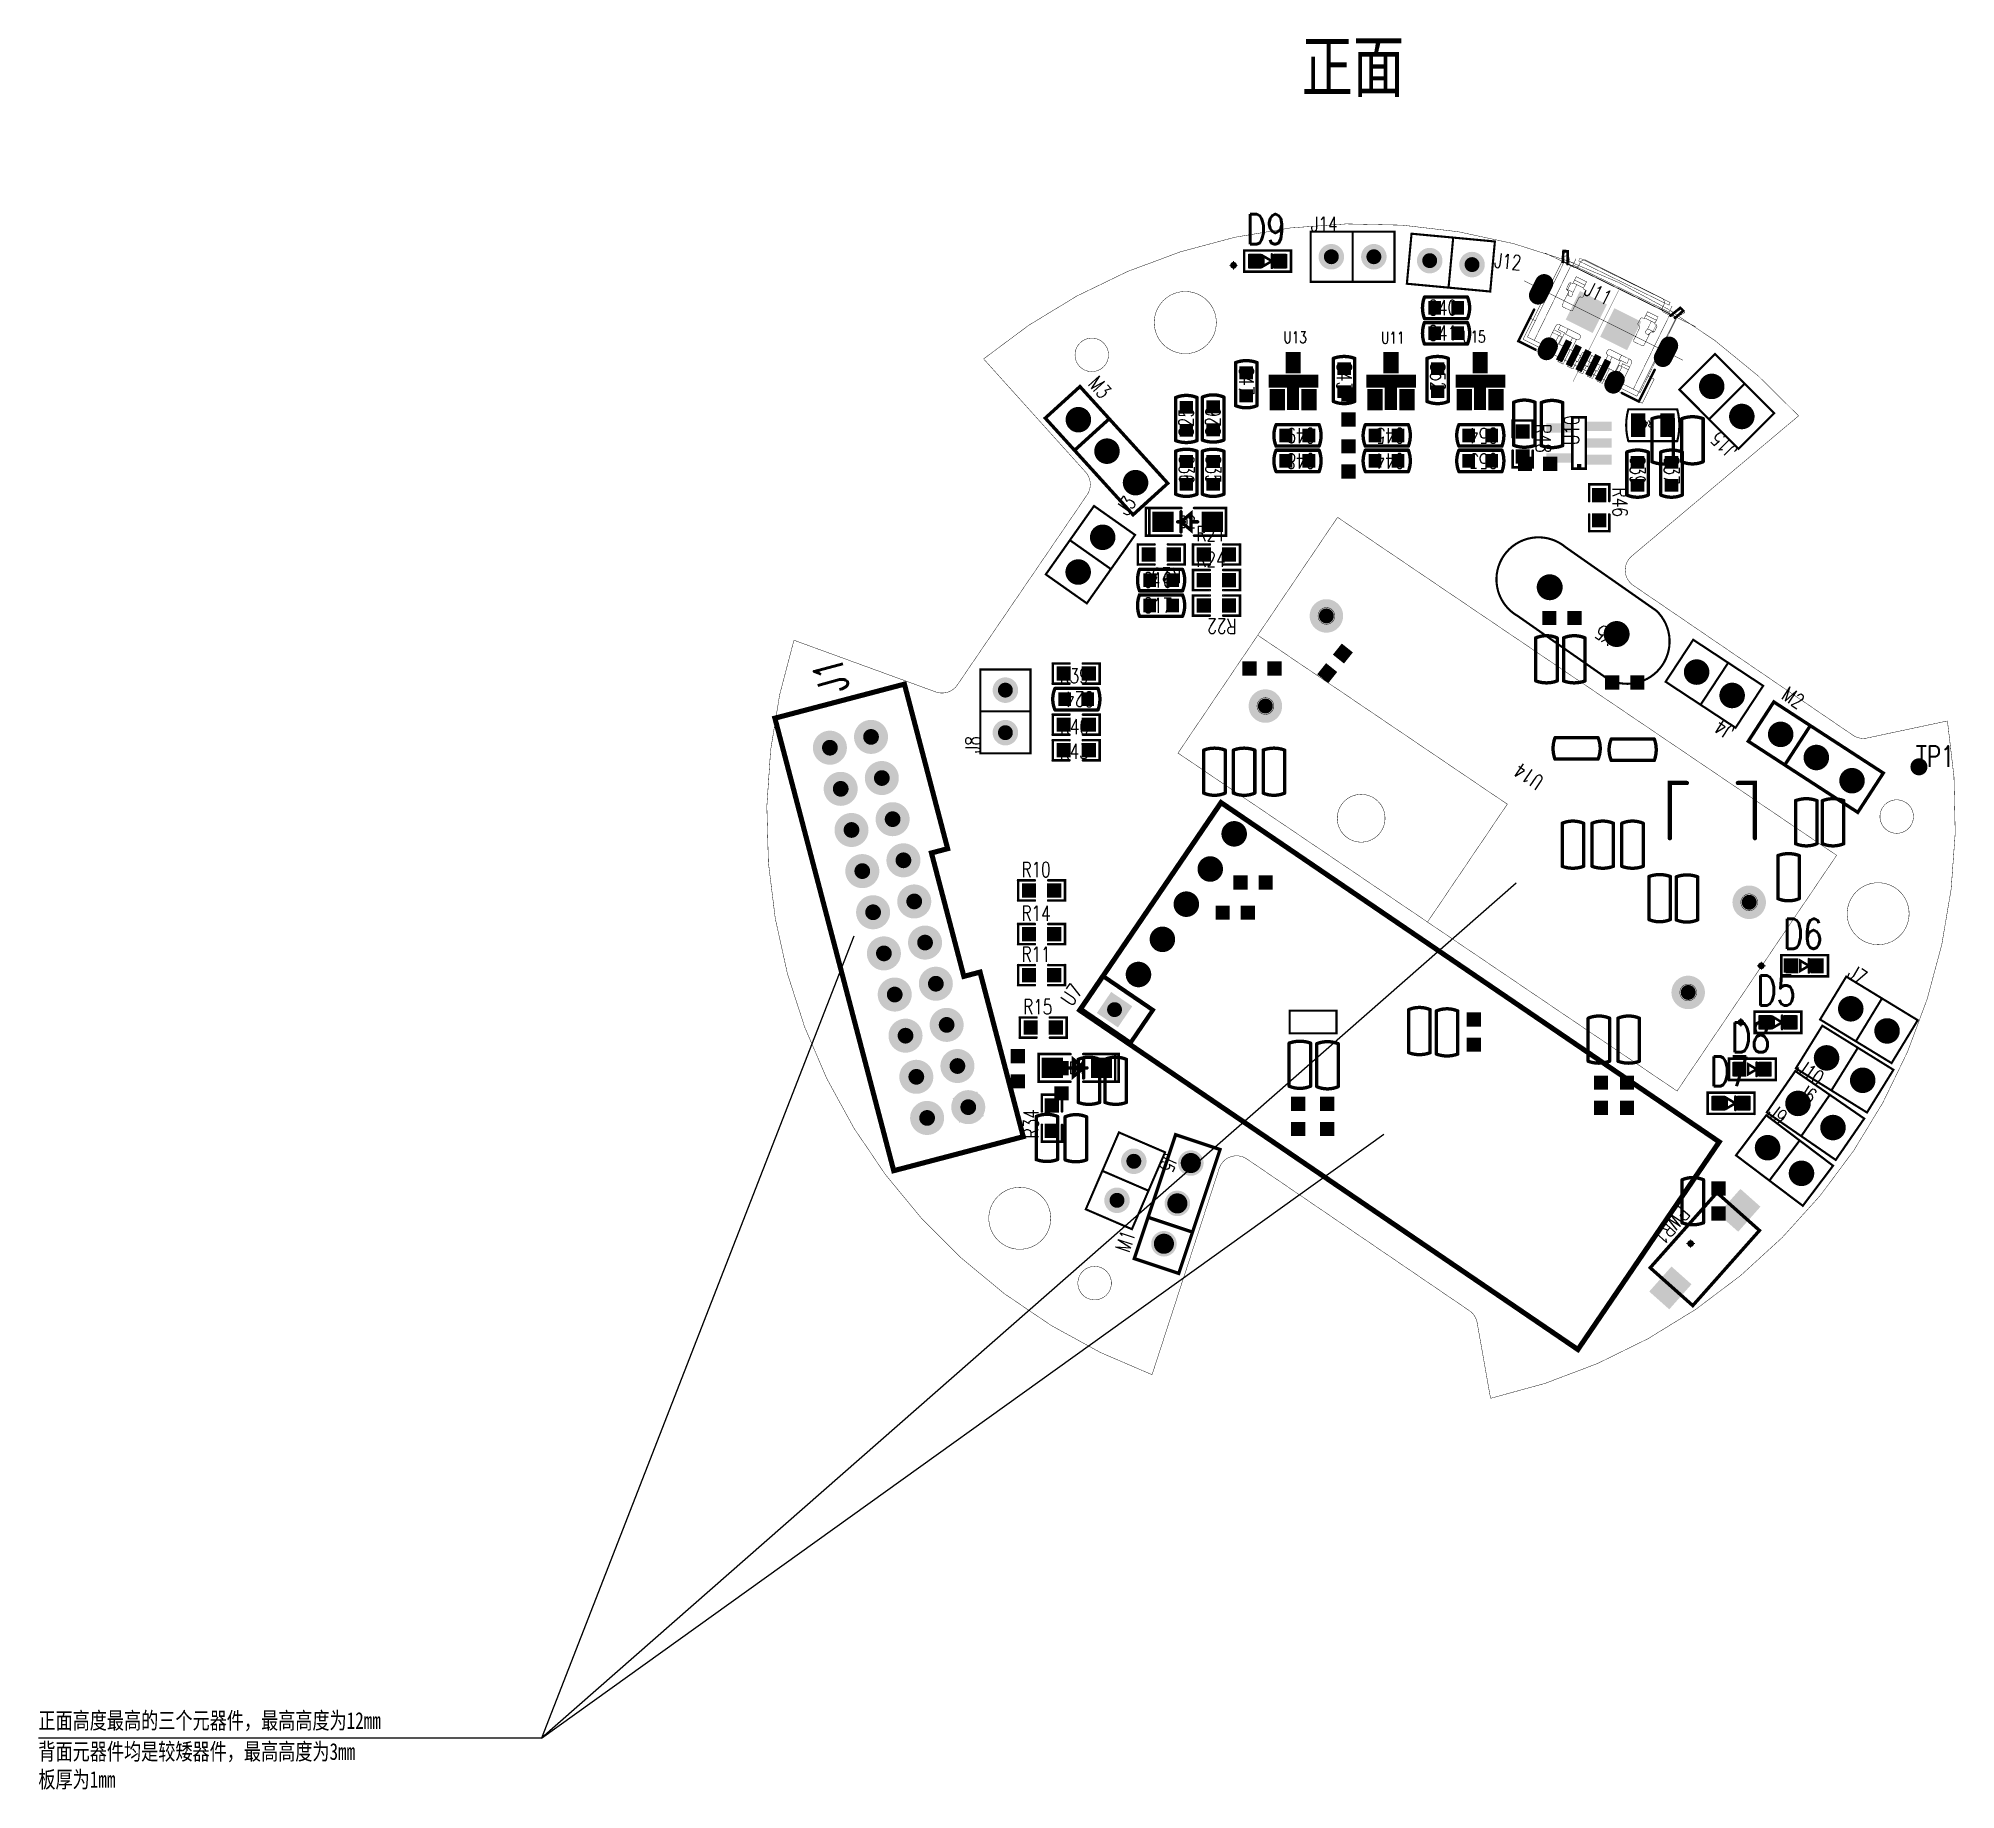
# Model space of a CAD drawing. Extents: x -79 to 36, y -58 to 47.
import ezdxf
from ezdxf.enums import TextEntityAlignment as Align

# ---------------------------------------------------------------- set-up
doc = ezdxf.new("R2010")
doc.units = 0
doc.header["$MEASUREMENT"] = 0
for name, pattern in [('PADS_DASH_38100', [0.254, 0.127, -0.127]), ('SIG_22', [2, 1, 1]), ('SIG_65', [2, 1, 1]), ('SIG_66', [2, 1, 1]), ('SIG_68', [2, 1, 1])]:
    doc.linetypes.add(name, pattern=pattern)
doc.layers.get('0').update_dxf_attribs({"linetype": 'CONTINUOUS'})
for name, color, linetype in [('2D_LINE_00', 2, 'CONTINUOUS'), ('BOARD_CUTOUT_00', 254, 'CONTINUOUS'), ('BOARD_OUTLINE_00', 254, 'CONTINUOUS'), ('DRIL_NPLTE_THRU_01', 5, 'CONTINUOUS'), ('DRIL_PLTE_THRU_01', 5, 'CONTINUOUS'), ('DRIL_SYMBOL', 254, 'CONTINUOUS'), ('PADS_INNER', 186, 'CONTINUOUS'), ('PADS_TOP', 186, 'CONTINUOUS'), ('PADS_XR_21', 176, 'CONTINUOUS'), ('PADS_XR_25', 253, 'CONTINUOUS'), ('PART_BOT_2DLINE_00', 57, 'CONTINUOUS'), ('PART_NAME_01', 254, 'CONTINUOUS'), ('PART_NAME_26', 2, 'CONTINUOUS'), ('PART_TOP_2DLINE_00', 254, 'CONTINUOUS'), ('PART_TOP_2DLINE_01', 254, 'CONTINUOUS'), ('PART_TOP_2DLINE_20', 6, 'CONTINUOUS'), ('PART_TOP_2DLINE_26', 2, 'CONTINUOUS'), ('PART_TOP_TEXT_20', 6, 'CONTINUOUS'), ('VIAPTS', 5, 'CONTINUOUS')]:
    doc.layers.add(name, color=color, linetype=linetype)
doc.styles.add('W0$0254', font='simplex', dxfattribs={"width": 0.75})
doc.styles.add('W0$0762', font='simplex', dxfattribs={"width": 0.75})
doc.styles.add('W0$1', font='simplex', dxfattribs={"width": 0.75})
doc.styles.add('W0$1016', font='simplex', dxfattribs={"width": 0.75})
doc.styles.add('W0$127', font='simplex', dxfattribs={"width": 0.75})
doc.styles.add('W0$254', font='simplex', dxfattribs={"width": 0.75})

msp = doc.modelspace()

# ---------------------------------------------------------------- texts
at = {"linetype": 'Continuous', "width": 23.6345, "attachment_point": 1, "style": 'W0$254'}
for s, insert, char_height in [('{\\fSimSun|b0|i0|c134|p2;正面}', (-3.56, 46.4), 3), ('{\\fSimSun|b0|i0|c134|p2;正面高度最高的三个元器件，最高高度为12mm}', (-79.01, -53.38), 1), ('{\\fSimSun|b0|i0|c134|p2;背面元器件均是较矮器件，最高高度为3mm\\P板厚为1mm}', (-79.01, -55.23), 1)]:
    msp.add_mtext(s, dxfattribs=dict(at, insert=insert, char_height=char_height))

# ---------------------------------------------------------------- blocks, each defined once
blk = doc.blocks.new('SMOOTH_0$0254')
at = {"const_width": 0.0127}
blk.add_lwpolyline([(-0.00635, 0, 1), (0.00635, 0, 1)], format="xyb", close=True, dxfattribs=at)
blk = doc.blocks.new('BOARD_354')
at = {"layer": 'BOARD_CUTOUT_00', "const_width": 0.0254}
for points in [[(4.1, 8.93, 1), (7.81, 8.93, 1)], [(-0.63, 7, 1), (1.37, 7, 1)], [(49.45, -20.57, 1), (47.45, -20.57, 1)], [(49.19, -26.37, 1), (45.49, -26.37, 1)], [(-2.08, -44.56, 1), (-5.78, -44.56, 1)], [(1.54, -48.43, 1), (-0.46, -48.43, 1)]]:
    blk.add_lwpolyline(points, format="xyb", close=True, dxfattribs=at)
at = {"layer": 'BOARD_OUTLINE_00', "const_width": 0.0254}
blk.add_lwpolyline([(0, 0, -0.345792), (0.09, -1.36), (-7.66, -12.71, -0.342864), (-8.94, -13.13), (-17.42, -10.04, 0.397948), (3.97, -53.9), (7.98, -41.58, -0.500217), (9.64, -41.02), (22.93, -50.08, -0.202089), (23.39, -50.8), (24.19, -55.31, 0.397948), (51.48, -14.86), (46.68, -15.88, -0.204816), (45.83, -15.71), (32.71, -6.76, -0.496948), (32.63, -5.01), (42.59, 3.36, 0.397948), (-6.09, 6.76)], format="xyb", close=True, dxfattribs=at)
at = {"layer": 'BOARD_OUTLINE_00'}
for p in [(0, 0), (0.09, -1.36)]:
    blk.add_blockref('SMOOTH_0$0254', p, dxfattribs=at)
blk = doc.blocks.new('DRAWING_1')
at = {"layer": '2D_LINE_00', "const_width": 0.0254}
blk.add_lwpolyline([(-1.427006, 0, 1), (1.427006, 0, 1)], format="xyb", close=True, dxfattribs=at)
blk = doc.blocks.new('DRAWING_36')
at = {"layer": '2D_LINE_00', "const_width": 0.0254}
blk.add_lwpolyline([(0, 0), (0.41, 0.21)], dxfattribs=at)
at = {"layer": '2D_LINE_00'}
for p in [(0, 0), (0.41, 0.21)]:
    blk.add_blockref('SMOOTH_0$0254', p, dxfattribs=at)
blk = doc.blocks.new('DRAWING_37')
at = {"layer": '2D_LINE_00', "const_width": 0.0254}
blk.add_lwpolyline([(0, 0), (0.41, 0.21)], dxfattribs=at)
at = {"layer": '2D_LINE_00'}
for p in [(0, 0), (0.41, 0.21)]:
    blk.add_blockref('SMOOTH_0$0254', p, dxfattribs=at)
blk = doc.blocks.new('DRAWING_38')
at = {"layer": '2D_LINE_00', "const_width": 0.0254}
blk.add_lwpolyline([(0, 0), (-0.71, -1.44)], dxfattribs=at)
at = {"layer": '2D_LINE_00'}
for p in [(0, 0), (-0.71, -1.44)]:
    blk.add_blockref('SMOOTH_0$0254', p, dxfattribs=at)
blk = doc.blocks.new('DRAWING_39')
at = {"layer": '2D_LINE_00', "const_width": 0.0254}
blk.add_lwpolyline([(0, 0), (2.2, 4.49)], dxfattribs=at)
at = {"layer": '2D_LINE_00'}
for p in [(2.2, 4.49), (0, 0)]:
    blk.add_blockref('SMOOTH_0$0254', p, dxfattribs=at)
blk = doc.blocks.new('DRAWING_48')
at = {"layer": '2D_LINE_00', "const_width": 0.0254}
blk.add_lwpolyline([(0, 0), (-2.2, -4.49)], dxfattribs=at)
at = {"layer": '2D_LINE_00'}
for p in [(0, 0), (-2.2, -4.49)]:
    blk.add_blockref('SMOOTH_0$0254', p, dxfattribs=at)
blk = doc.blocks.new('DRAWING_49')
at = {"layer": '2D_LINE_00', "const_width": 0.0254}
blk.add_lwpolyline([(0, 0), (0.198668, 0.404682)], dxfattribs=at)
at = {"layer": '2D_LINE_00'}
for p in [(0, 0), (0.198668, 0.404682)]:
    blk.add_blockref('SMOOTH_0$0254', p, dxfattribs=at)
blk = doc.blocks.new('DRAWING_53')
at = {"layer": '2D_LINE_00', "const_width": 0.0254}
blk.add_lwpolyline([(0, 0), (-0.08, -0.16)], dxfattribs=at)
at = {"layer": '2D_LINE_00'}
for p in [(0, 0), (-0.08, -0.16)]:
    blk.add_blockref('SMOOTH_0$0254', p, dxfattribs=at)
blk = doc.blocks.new('DRAWING_56')
at = {"layer": '2D_LINE_00', "const_width": 0.0254}
blk.add_lwpolyline([(0, 0), (-0.13, -0.27)], dxfattribs=at)
at = {"layer": '2D_LINE_00'}
for p in [(0, 0), (-0.13, -0.27)]:
    blk.add_blockref('SMOOTH_0$0254', p, dxfattribs=at)
blk = doc.blocks.new('DRAWING_58')
at = {"layer": '2D_LINE_00', "const_width": 0.0254}
blk.add_lwpolyline([(0, 0), (0.2, 0.4)], dxfattribs=at)
at = {"layer": '2D_LINE_00'}
for p in [(0, 0), (0.2, 0.4)]:
    blk.add_blockref('SMOOTH_0$0254', p, dxfattribs=at)
blk = doc.blocks.new('DRAWING_61')
at = {"layer": '2D_LINE_00', "const_width": 0.0254}
blk.add_lwpolyline([(0, 0), (-0.35, -0.72)], dxfattribs=at)
at = {"layer": '2D_LINE_00'}
for p in [(0, 0), (-0.35, -0.72)]:
    blk.add_blockref('SMOOTH_0$0254', p, dxfattribs=at)
blk = doc.blocks.new('DRAWING_62')
at = {"layer": '2D_LINE_00', "const_width": 0.0254}
blk.add_lwpolyline([(0, 0), (0.2, 0.41)], dxfattribs=at)
at = {"layer": '2D_LINE_00'}
for p in [(0, 0), (0.2, 0.41)]:
    blk.add_blockref('SMOOTH_0$0254', p, dxfattribs=at)
blk = doc.blocks.new('DRAWING_65')
at = {"layer": '2D_LINE_00', "const_width": 0.0254}
blk.add_lwpolyline([(0, 0), (-0.53, -1.08)], dxfattribs=at)
at = {"layer": '2D_LINE_00'}
for p in [(0, 0), (-0.53, -1.08)]:
    blk.add_blockref('SMOOTH_0$0254', p, dxfattribs=at)
blk = doc.blocks.new('DRAWING_66')
at = {"layer": '2D_LINE_00', "const_width": 0.0254}
blk.add_lwpolyline([(0, 0), (-0.23, -0.47)], dxfattribs=at)
at = {"layer": '2D_LINE_00'}
for p in [(0, 0), (-0.23, -0.47)]:
    blk.add_blockref('SMOOTH_0$0254', p, dxfattribs=at)
blk = doc.blocks.new('DRAWING_70')
at = {"layer": '2D_LINE_00', "const_width": 0.0254}
blk.add_lwpolyline([(0, 0), (0.044068, 0.089766)], dxfattribs=at)
at = {"layer": '2D_LINE_00'}
for p in [(0, 0), (0.044068, 0.089766)]:
    blk.add_blockref('SMOOTH_0$0254', p, dxfattribs=at)
blk = doc.blocks.new('DRAWING_73')
at = {"layer": '2D_LINE_00', "const_width": 0.0254}
blk.add_lwpolyline([(0, 0), (0.13, 0.27)], dxfattribs=at)
at = {"layer": '2D_LINE_00'}
for p in [(0, 0), (0.13, 0.27)]:
    blk.add_blockref('SMOOTH_0$0254', p, dxfattribs=at)
blk = doc.blocks.new('DRAWING_75')
at = {"layer": '2D_LINE_00', "const_width": 0.0254}
blk.add_lwpolyline([(0, 0), (-0.4, -0.81)], dxfattribs=at)
at = {"layer": '2D_LINE_00'}
for p in [(0, 0), (-0.4, -0.81)]:
    blk.add_blockref('SMOOTH_0$0254', p, dxfattribs=at)
blk = doc.blocks.new('DRAWING_76')
at = {"layer": '2D_LINE_00', "const_width": 0.0254}
blk.add_lwpolyline([(0, 0), (0.23, 0.47)], dxfattribs=at)
at = {"layer": '2D_LINE_00'}
for p in [(0, 0), (0.23, 0.47)]:
    blk.add_blockref('SMOOTH_0$0254', p, dxfattribs=at)
blk = doc.blocks.new('DRAWING_78')
at = {"layer": '2D_LINE_00', "const_width": 0.0254}
blk.add_lwpolyline([(0, 0), (0.08, 0.16)], dxfattribs=at)
at = {"layer": '2D_LINE_00'}
for p in [(0, 0), (0.08, 0.16)]:
    blk.add_blockref('SMOOTH_0$0254', p, dxfattribs=at)
blk = doc.blocks.new('DRAWING_79')
at = {"layer": '2D_LINE_00', "const_width": 0.0254}
blk.add_lwpolyline([(0, 0), (0.35, 0.72)], dxfattribs=at)
at = {"layer": '2D_LINE_00'}
for p in [(0, 0), (0.35, 0.72)]:
    blk.add_blockref('SMOOTH_0$0254', p, dxfattribs=at)
blk = doc.blocks.new('DRAWING_80')
at = {"layer": '2D_LINE_00', "const_width": 0.0254}
blk.add_lwpolyline([(0, 0), (0.2, 0.41)], dxfattribs=at)
at = {"layer": '2D_LINE_00'}
for p in [(0, 0), (0.2, 0.41)]:
    blk.add_blockref('SMOOTH_0$0254', p, dxfattribs=at)
blk = doc.blocks.new('DRAWING_81')
at = {"layer": '2D_LINE_00', "const_width": 0.0254}
blk.add_lwpolyline([(0, 0), (0.4, 0.81)], dxfattribs=at)
at = {"layer": '2D_LINE_00'}
for p in [(0, 0), (0.4, 0.81)]:
    blk.add_blockref('SMOOTH_0$0254', p, dxfattribs=at)
blk = doc.blocks.new('DRAWING_82')
at = {"layer": '2D_LINE_00', "const_width": 0.0254}
blk.add_lwpolyline([(0, 0), (0.308478, 0.628364)], dxfattribs=at)
at = {"layer": '2D_LINE_00'}
for p in [(0, 0), (0.308478, 0.628364)]:
    blk.add_blockref('SMOOTH_0$0254', p, dxfattribs=at)
blk = doc.blocks.new('DRAWING_83')
at = {"layer": '2D_LINE_00', "const_width": 0.0254}
blk.add_lwpolyline([(0, 0), (0.13, 0.27)], dxfattribs=at)
at = {"layer": '2D_LINE_00'}
for p in [(0, 0), (0.13, 0.27)]:
    blk.add_blockref('SMOOTH_0$0254', p, dxfattribs=at)
blk = doc.blocks.new('DRAWING_84')
at = {"layer": '2D_LINE_00', "const_width": 0.0254}
blk.add_lwpolyline([(0, 0), (-0.13, -0.27)], dxfattribs=at)
at = {"layer": '2D_LINE_00'}
for p in [(0, 0), (-0.13, -0.27)]:
    blk.add_blockref('SMOOTH_0$0254', p, dxfattribs=at)
blk = doc.blocks.new('DRAWING_87')
at = {"layer": '2D_LINE_00', "const_width": 0.0254}
blk.add_lwpolyline([(0, 0), (-0.43, -0.87)], dxfattribs=at)
at = {"layer": '2D_LINE_00'}
for p in [(0, 0), (-0.43, -0.87)]:
    blk.add_blockref('SMOOTH_0$0254', p, dxfattribs=at)
blk = doc.blocks.new('DRAWING_88')
at = {"layer": '2D_LINE_00', "const_width": 0.0254}
blk.add_lwpolyline([(0, 0), (0.31, 0.63)], dxfattribs=at)
at = {"layer": '2D_LINE_00'}
for p in [(0, 0), (0.31, 0.63)]:
    blk.add_blockref('SMOOTH_0$0254', p, dxfattribs=at)
blk = doc.blocks.new('DRAWING_90')
at = {"layer": '2D_LINE_00', "const_width": 0.0254}
blk.add_lwpolyline([(0, 0), (0.428344, 0.872528)], dxfattribs=at)
at = {"layer": '2D_LINE_00'}
for p in [(0, 0), (0.428344, 0.872528)]:
    blk.add_blockref('SMOOTH_0$0254', p, dxfattribs=at)
blk = doc.blocks.new('DRAWING_92')
at = {"layer": '2D_LINE_00', "const_width": 0.0254}
blk.add_lwpolyline([(0, 0), (-0.31, -0.63)], dxfattribs=at)
at = {"layer": '2D_LINE_00'}
for p in [(0, 0), (-0.31, -0.63)]:
    blk.add_blockref('SMOOTH_0$0254', p, dxfattribs=at)
blk = doc.blocks.new('DRAWING_93')
at = {"layer": '2D_LINE_00', "const_width": 0.0254}
blk.add_lwpolyline([(0, 0), (-0.15, -0.31)], dxfattribs=at)
at = {"layer": '2D_LINE_00'}
for p in [(0, 0), (-0.15, -0.31)]:
    blk.add_blockref('SMOOTH_0$0254', p, dxfattribs=at)
blk = doc.blocks.new('DRAWING_94')
at = {"layer": '2D_LINE_00', "const_width": 0.0254}
blk.add_lwpolyline([(0, 0), (0.02, 0.04)], dxfattribs=at)
at = {"layer": '2D_LINE_00'}
for p in [(0, 0), (0.02, 0.04)]:
    blk.add_blockref('SMOOTH_0$0254', p, dxfattribs=at)
blk = doc.blocks.new('DRAWING_96')
at = {"layer": '2D_LINE_00', "const_width": 0.0254}
blk.add_lwpolyline([(0, 0), (-0.23, -0.47)], dxfattribs=at)
at = {"layer": '2D_LINE_00'}
for p in [(0, 0), (-0.23, -0.47)]:
    blk.add_blockref('SMOOTH_0$0254', p, dxfattribs=at)
blk = doc.blocks.new('DRAWING_98')
at = {"layer": '2D_LINE_00', "const_width": 0.0254}
blk.add_lwpolyline([(0, 0), (0.23, 0.47)], dxfattribs=at)
at = {"layer": '2D_LINE_00'}
for p in [(0, 0), (0.23, 0.47)]:
    blk.add_blockref('SMOOTH_0$0254', p, dxfattribs=at)
blk = doc.blocks.new('DRAWING_100')
at = {"layer": '2D_LINE_00', "const_width": 0.0254}
blk.add_lwpolyline([(0, 0), (0.24, 0.49)], dxfattribs=at)
at = {"layer": '2D_LINE_00'}
for p in [(0, 0), (0.24, 0.49)]:
    blk.add_blockref('SMOOTH_0$0254', p, dxfattribs=at)
blk = doc.blocks.new('DRAWING_101')
at = {"layer": '2D_LINE_00', "const_width": 0.0254}
blk.add_lwpolyline([(0, 0), (-0.13, -0.27)], dxfattribs=at)
at = {"layer": '2D_LINE_00'}
for p in [(0, 0), (-0.13, -0.27)]:
    blk.add_blockref('SMOOTH_0$0254', p, dxfattribs=at)
blk = doc.blocks.new('DRAWING_103')
at = {"layer": '2D_LINE_00', "const_width": 0.0254}
blk.add_lwpolyline([(0, 0), (-0.18, -0.36)], dxfattribs=at)
at = {"layer": '2D_LINE_00'}
for p in [(0, 0), (-0.18, -0.36)]:
    blk.add_blockref('SMOOTH_0$0254', p, dxfattribs=at)
blk = doc.blocks.new('DRAWING_105')
at = {"layer": '2D_LINE_00', "const_width": 0.0254}
blk.add_lwpolyline([(0, 0), (-0.23, -0.47)], dxfattribs=at)
at = {"layer": '2D_LINE_00'}
for p in [(0, 0), (-0.23, -0.47)]:
    blk.add_blockref('SMOOTH_0$0254', p, dxfattribs=at)
blk = doc.blocks.new('DRAWING_110')
at = {"layer": '2D_LINE_00', "const_width": 0.0254}
blk.add_lwpolyline([(0, 0), (0.23, 0.47)], dxfattribs=at)
at = {"layer": '2D_LINE_00'}
for p in [(0, 0), (0.23, 0.47)]:
    blk.add_blockref('SMOOTH_0$0254', p, dxfattribs=at)
blk = doc.blocks.new('DRAWING_113')
at = {"layer": '2D_LINE_00', "const_width": 0.0254}
blk.add_lwpolyline([(0, 0), (0.18, 0.36)], dxfattribs=at)
at = {"layer": '2D_LINE_00'}
for p in [(0, 0), (0.18, 0.36)]:
    blk.add_blockref('SMOOTH_0$0254', p, dxfattribs=at)
blk = doc.blocks.new('DRAWING_114')
at = {"layer": '2D_LINE_00', "const_width": 0.0254}
blk.add_lwpolyline([(0, 0), (0.13, 0.27)], dxfattribs=at)
at = {"layer": '2D_LINE_00'}
for p in [(0, 0), (0.13, 0.27)]:
    blk.add_blockref('SMOOTH_0$0254', p, dxfattribs=at)
blk = doc.blocks.new('DRAWING_115')
at = {"layer": '2D_LINE_00', "const_width": 0.0254}
blk.add_lwpolyline([(0, 0), (0.24, 0.49)], dxfattribs=at)
at = {"layer": '2D_LINE_00'}
for p in [(0, 0), (0.24, 0.49)]:
    blk.add_blockref('SMOOTH_0$0254', p, dxfattribs=at)
blk = doc.blocks.new('DRAWING_117')
at = {"layer": '2D_LINE_00', "const_width": 0.0254}
blk.add_lwpolyline([(0, 0), (-0.23, -0.47)], dxfattribs=at)
at = {"layer": '2D_LINE_00'}
for p in [(0, 0), (-0.23, -0.47)]:
    blk.add_blockref('SMOOTH_0$0254', p, dxfattribs=at)
blk = doc.blocks.new('DRAWING_121')
at = {"layer": '2D_LINE_00', "const_width": 0.0254}
blk.add_lwpolyline([(0, 0), (0.23, 0.47)], dxfattribs=at)
at = {"layer": '2D_LINE_00'}
for p in [(0, 0), (0.23, 0.47)]:
    blk.add_blockref('SMOOTH_0$0254', p, dxfattribs=at)
blk = doc.blocks.new('DRAWING_123')
at = {"layer": '2D_LINE_00', "const_width": 0.0254}
blk.add_lwpolyline([(0, 0), (-0.02, -0.04)], dxfattribs=at)
at = {"layer": '2D_LINE_00'}
for p in [(0, 0), (-0.02, -0.04)]:
    blk.add_blockref('SMOOTH_0$0254', p, dxfattribs=at)
blk = doc.blocks.new('DRAWING_124')
at = {"layer": '2D_LINE_00', "const_width": 0.0254}
blk.add_lwpolyline([(0, 0), (0.15, 0.31)], dxfattribs=at)
at = {"layer": '2D_LINE_00'}
for p in [(0, 0), (0.15, 0.31)]:
    blk.add_blockref('SMOOTH_0$0254', p, dxfattribs=at)
blk = doc.blocks.new('DRAWING_125')
at = {"layer": '2D_LINE_00', "const_width": 0.0254}
blk.add_lwpolyline([(0, 0), (0.31, 0.63)], dxfattribs=at)
at = {"layer": '2D_LINE_00'}
for p in [(0, 0), (0.31, 0.63)]:
    blk.add_blockref('SMOOTH_0$0254', p, dxfattribs=at)
blk = doc.blocks.new('DRAWING_127')
at = {"layer": '2D_LINE_00', "const_width": 0.0254}
blk.add_lwpolyline([(0, 0), (-0.43, -0.87)], dxfattribs=at)
at = {"layer": '2D_LINE_00'}
for p in [(0, 0), (-0.43, -0.87)]:
    blk.add_blockref('SMOOTH_0$0254', p, dxfattribs=at)
blk = doc.blocks.new('DRAWING_129')
at = {"layer": '2D_LINE_00', "const_width": 0.0254}
blk.add_lwpolyline([(0, 0), (-0.308478, -0.628364)], dxfattribs=at)
at = {"layer": '2D_LINE_00'}
for p in [(0, 0), (-0.308478, -0.628364)]:
    blk.add_blockref('SMOOTH_0$0254', p, dxfattribs=at)
blk = doc.blocks.new('DRAWING_130')
at = {"layer": '2D_LINE_00', "const_width": 0.0254}
blk.add_lwpolyline([(0, 0), (0.43, 0.87)], dxfattribs=at)
at = {"layer": '2D_LINE_00'}
for p in [(0, 0), (0.43, 0.87)]:
    blk.add_blockref('SMOOTH_0$0254', p, dxfattribs=at)
blk = doc.blocks.new('DRAWING_133')
at = {"layer": '2D_LINE_00', "const_width": 0.0254}
blk.add_lwpolyline([(0, 0), (0.13, 0.27)], dxfattribs=at)
at = {"layer": '2D_LINE_00'}
for p in [(0, 0), (0.13, 0.27)]:
    blk.add_blockref('SMOOTH_0$0254', p, dxfattribs=at)
blk = doc.blocks.new('DRAWING_134')
at = {"layer": '2D_LINE_00', "const_width": 0.0254}
blk.add_lwpolyline([(0, 0), (-0.13, -0.27)], dxfattribs=at)
at = {"layer": '2D_LINE_00'}
for p in [(0, 0), (-0.13, -0.27)]:
    blk.add_blockref('SMOOTH_0$0254', p, dxfattribs=at)
blk = doc.blocks.new('DRAWING_135')
at = {"layer": '2D_LINE_00', "const_width": 0.0254}
blk.add_lwpolyline([(0, 0), (-0.308478, -0.628364)], dxfattribs=at)
at = {"layer": '2D_LINE_00'}
for p in [(0, 0), (-0.308478, -0.628364)]:
    blk.add_blockref('SMOOTH_0$0254', p, dxfattribs=at)
blk = doc.blocks.new('DRAWING_136')
at = {"layer": '2D_LINE_00', "const_width": 0.0254}
blk.add_lwpolyline([(0, 0), (-0.4, -0.81)], dxfattribs=at)
at = {"layer": '2D_LINE_00'}
for p in [(0, 0), (-0.4, -0.81)]:
    blk.add_blockref('SMOOTH_0$0254', p, dxfattribs=at)
blk = doc.blocks.new('DRAWING_137')
at = {"layer": '2D_LINE_00', "const_width": 0.0254}
blk.add_lwpolyline([(0, 0), (-0.35, -0.72)], dxfattribs=at)
at = {"layer": '2D_LINE_00'}
for p in [(0, 0), (-0.35, -0.72)]:
    blk.add_blockref('SMOOTH_0$0254', p, dxfattribs=at)
blk = doc.blocks.new('DRAWING_138')
at = {"layer": '2D_LINE_00', "const_width": 0.0254}
blk.add_lwpolyline([(0, 0), (0.2, 0.41)], dxfattribs=at)
at = {"layer": '2D_LINE_00'}
for p in [(0, 0), (0.2, 0.41)]:
    blk.add_blockref('SMOOTH_0$0254', p, dxfattribs=at)
blk = doc.blocks.new('DRAWING_139')
at = {"layer": '2D_LINE_00', "const_width": 0.0254}
blk.add_lwpolyline([(0, 0), (-0.08, -0.16)], dxfattribs=at)
at = {"layer": '2D_LINE_00'}
for p in [(0, 0), (-0.08, -0.16)]:
    blk.add_blockref('SMOOTH_0$0254', p, dxfattribs=at)
blk = doc.blocks.new('DRAWING_141')
at = {"layer": '2D_LINE_00', "const_width": 0.0254}
blk.add_lwpolyline([(0, 0), (-0.23, -0.47)], dxfattribs=at)
at = {"layer": '2D_LINE_00'}
for p in [(0, 0), (-0.23, -0.47)]:
    blk.add_blockref('SMOOTH_0$0254', p, dxfattribs=at)
blk = doc.blocks.new('DRAWING_142')
at = {"layer": '2D_LINE_00', "const_width": 0.0254}
blk.add_lwpolyline([(0, 0), (0.4, 0.81)], dxfattribs=at)
at = {"layer": '2D_LINE_00'}
for p in [(0, 0), (0.4, 0.81)]:
    blk.add_blockref('SMOOTH_0$0254', p, dxfattribs=at)
blk = doc.blocks.new('DRAWING_144')
at = {"layer": '2D_LINE_00', "const_width": 0.0254}
blk.add_lwpolyline([(0, 0), (-0.13, -0.27)], dxfattribs=at)
at = {"layer": '2D_LINE_00'}
for p in [(0, 0), (-0.13, -0.27)]:
    blk.add_blockref('SMOOTH_0$0254', p, dxfattribs=at)
blk = doc.blocks.new('DRAWING_146')
at = {"layer": '2D_LINE_00', "const_width": 0.0254}
blk.add_lwpolyline([(0, 0), (-0.044068, -0.089766)], dxfattribs=at)
at = {"layer": '2D_LINE_00'}
for p in [(0, 0), (-0.044068, -0.089766)]:
    blk.add_blockref('SMOOTH_0$0254', p, dxfattribs=at)
blk = doc.blocks.new('DRAWING_151')
at = {"layer": '2D_LINE_00', "const_width": 0.0254}
blk.add_lwpolyline([(0, 0), (0.23, 0.47)], dxfattribs=at)
at = {"layer": '2D_LINE_00'}
for p in [(0, 0), (0.23, 0.47)]:
    blk.add_blockref('SMOOTH_0$0254', p, dxfattribs=at)
blk = doc.blocks.new('DRAWING_152')
at = {"layer": '2D_LINE_00', "const_width": 0.0254}
blk.add_lwpolyline([(0, 0), (0.53, 1.08)], dxfattribs=at)
at = {"layer": '2D_LINE_00'}
for p in [(0, 0), (0.53, 1.08)]:
    blk.add_blockref('SMOOTH_0$0254', p, dxfattribs=at)
blk = doc.blocks.new('DRAWING_155')
at = {"layer": '2D_LINE_00', "const_width": 0.0254}
blk.add_lwpolyline([(0, 0), (0.35, 0.72)], dxfattribs=at)
at = {"layer": '2D_LINE_00'}
for p in [(0, 0), (0.35, 0.72)]:
    blk.add_blockref('SMOOTH_0$0254', p, dxfattribs=at)
blk = doc.blocks.new('DRAWING_156')
at = {"layer": '2D_LINE_00', "const_width": 0.0254}
blk.add_lwpolyline([(0, 0), (0.2, 0.41)], dxfattribs=at)
at = {"layer": '2D_LINE_00'}
for p in [(0, 0), (0.2, 0.41)]:
    blk.add_blockref('SMOOTH_0$0254', p, dxfattribs=at)
blk = doc.blocks.new('DRAWING_159')
at = {"layer": '2D_LINE_00', "const_width": 0.0254}
blk.add_lwpolyline([(0, 0), (-0.2, -0.4)], dxfattribs=at)
at = {"layer": '2D_LINE_00'}
for p in [(0, 0), (-0.2, -0.4)]:
    blk.add_blockref('SMOOTH_0$0254', p, dxfattribs=at)
blk = doc.blocks.new('DRAWING_161')
at = {"layer": '2D_LINE_00', "const_width": 0.0254}
blk.add_lwpolyline([(0, 0), (0.13, 0.27)], dxfattribs=at)
at = {"layer": '2D_LINE_00'}
for p in [(0, 0), (0.13, 0.27)]:
    blk.add_blockref('SMOOTH_0$0254', p, dxfattribs=at)
blk = doc.blocks.new('DRAWING_164')
at = {"layer": '2D_LINE_00', "const_width": 0.0254}
blk.add_lwpolyline([(0, 0), (0.08, 0.16)], dxfattribs=at)
at = {"layer": '2D_LINE_00'}
for p in [(0, 0), (0.08, 0.16)]:
    blk.add_blockref('SMOOTH_0$0254', p, dxfattribs=at)
blk = doc.blocks.new('DRAWING_168')
at = {"layer": '2D_LINE_00', "const_width": 0.0254}
blk.add_lwpolyline([(0, 0), (0.198668, 0.404682)], dxfattribs=at)
at = {"layer": '2D_LINE_00'}
for p in [(0, 0), (0.198668, 0.404682)]:
    blk.add_blockref('SMOOTH_0$0254', p, dxfattribs=at)
blk = doc.blocks.new('DRAWING_169')
at = {"layer": '2D_LINE_00', "const_width": 0.0254}
blk.add_lwpolyline([(0, 0), (2.2, 4.49)], dxfattribs=at)
at = {"layer": '2D_LINE_00'}
for p in [(2.2, 4.49), (0, 0)]:
    blk.add_blockref('SMOOTH_0$0254', p, dxfattribs=at)
blk = doc.blocks.new('DRAWING_177')
at = {"layer": '2D_LINE_00', "const_width": 0.0254}
blk.add_lwpolyline([(0, 0), (-2.2, -4.49)], dxfattribs=at)
at = {"layer": '2D_LINE_00'}
for p in [(0, 0), (-2.2, -4.49)]:
    blk.add_blockref('SMOOTH_0$0254', p, dxfattribs=at)
blk = doc.blocks.new('DRAWING_178')
at = {"layer": '2D_LINE_00', "const_width": 0.0254}
blk.add_lwpolyline([(0, 0), (0.31, 0.63)], dxfattribs=at)
at = {"layer": '2D_LINE_00'}
for p in [(0, 0), (0.31, 0.63)]:
    blk.add_blockref('SMOOTH_0$0254', p, dxfattribs=at)
blk = doc.blocks.new('DRAWING_179')
at = {"layer": '2D_LINE_00', "const_width": 0.0254}
blk.add_lwpolyline([(0, 0), (0.705094, 1.43626)], dxfattribs=at)
at = {"layer": '2D_LINE_00'}
for p in [(0.705094, 1.43626), (0, 0)]:
    blk.add_blockref('SMOOTH_0$0254', p, dxfattribs=at)
blk = doc.blocks.new('DRAWING_180')
at = {"layer": '2D_LINE_00', "const_width": 0.0254}
blk.add_lwpolyline([(0, 0), (-0.09, 0.45)], dxfattribs=at)
at = {"layer": '2D_LINE_00'}
for p in [(-0.09, 0.45), (0, 0)]:
    blk.add_blockref('SMOOTH_0$0254', p, dxfattribs=at)
blk = doc.blocks.new('DRAWING_181')
at = {"layer": '2D_LINE_00', "const_width": 0.0254}
blk.add_lwpolyline([(0, 0), (-0.09, 0.45)], dxfattribs=at)
at = {"layer": '2D_LINE_00'}
for p in [(-0.09, 0.45), (0, 0)]:
    blk.add_blockref('SMOOTH_0$0254', p, dxfattribs=at)
blk = doc.blocks.new('DRAWING_182')
at = {"layer": '2D_LINE_00', "const_width": 0.0254}
blk.add_lwpolyline([(0, 0), (1.89, -0.93)], dxfattribs=at)
at = {"layer": '2D_LINE_00'}
for p in [(0, 0), (1.89, -0.93)]:
    blk.add_blockref('SMOOTH_0$0254', p, dxfattribs=at)
blk = doc.blocks.new('DRAWING_183')
at = {"layer": '2D_LINE_00', "const_width": 0.0254}
blk.add_lwpolyline([(0, 0), (0.31, -0.15)], dxfattribs=at)
at = {"layer": '2D_LINE_00'}
for p in [(0, 0), (0.31, -0.15)]:
    blk.add_blockref('SMOOTH_0$0254', p, dxfattribs=at)
blk = doc.blocks.new('DRAWING_184')
at = {"layer": '2D_LINE_00', "const_width": 0.0254}
blk.add_lwpolyline([(0, 0), (0.31, -0.15)], dxfattribs=at)
at = {"layer": '2D_LINE_00'}
for p in [(0, 0), (0.31, -0.15)]:
    blk.add_blockref('SMOOTH_0$0254', p, dxfattribs=at)
blk = doc.blocks.new('DRAWING_185')
at = {"layer": '2D_LINE_00', "const_width": 0.0254}
blk.add_lwpolyline([(0, 0), (0.31, -0.15)], dxfattribs=at)
at = {"layer": '2D_LINE_00'}
for p in [(0, 0), (0.31, -0.15)]:
    blk.add_blockref('SMOOTH_0$0254', p, dxfattribs=at)
blk = doc.blocks.new('DRAWING_186')
at = {"layer": '2D_LINE_00', "const_width": 0.0254}
blk.add_lwpolyline([(0, 0), (0.31, -0.15)], dxfattribs=at)
at = {"layer": '2D_LINE_00'}
for p in [(0, 0), (0.31, -0.15)]:
    blk.add_blockref('SMOOTH_0$0254', p, dxfattribs=at)
blk = doc.blocks.new('DRAWING_187')
at = {"layer": '2D_LINE_00', "const_width": 0.0254}
blk.add_lwpolyline([(0, 0), (0.31, -0.15)], dxfattribs=at)
at = {"layer": '2D_LINE_00'}
for p in [(0, 0), (0.31, -0.15)]:
    blk.add_blockref('SMOOTH_0$0254', p, dxfattribs=at)
blk = doc.blocks.new('DRAWING_188')
at = {"layer": '2D_LINE_00', "const_width": 0.0254}
blk.add_lwpolyline([(0, 0), (1.89, -0.93)], dxfattribs=at)
at = {"layer": '2D_LINE_00'}
for p in [(0, 0), (1.89, -0.93)]:
    blk.add_blockref('SMOOTH_0$0254', p, dxfattribs=at)
blk = doc.blocks.new('DRAWING_189')
at = {"layer": '2D_LINE_00', "const_width": 0.0254}
blk.add_lwpolyline([(0, 0), (-0.14, 0.27)], dxfattribs=at)
at = {"layer": '2D_LINE_00'}
for p in [(-0.14, 0.27), (0, 0)]:
    blk.add_blockref('SMOOTH_0$0254', p, dxfattribs=at)
blk = doc.blocks.new('DRAWING_190')
at = {"layer": '2D_LINE_00', "const_width": 0.0254}
blk.add_lwpolyline([(0, 0), (0.14, -0.27)], dxfattribs=at)
at = {"layer": '2D_LINE_00'}
for p in [(0, 0), (0.14, -0.27)]:
    blk.add_blockref('SMOOTH_0$0254', p, dxfattribs=at)
blk = doc.blocks.new('DRAWING_191')
at = {"layer": '2D_LINE_00', "const_width": 0.0254}
blk.add_lwpolyline([(0, 0), (-0.29, -0.06)], dxfattribs=at)
at = {"layer": '2D_LINE_00'}
for p in [(0, 0), (-0.29, -0.06)]:
    blk.add_blockref('SMOOTH_0$0254', p, dxfattribs=at)
blk = doc.blocks.new('DRAWING_192')
at = {"layer": '2D_LINE_00', "const_width": 0.0254}
blk.add_lwpolyline([(0, 0), (-0.29, -0.06)], dxfattribs=at)
at = {"layer": '2D_LINE_00'}
for p in [(0, 0), (-0.29, -0.06)]:
    blk.add_blockref('SMOOTH_0$0254', p, dxfattribs=at)
blk = doc.blocks.new('DRAWING_195')
at = {"layer": '2D_LINE_00', "const_width": 0.0254}
blk.add_lwpolyline([(0, 0), (0.66, -0.33)], dxfattribs=at)
at = {"layer": '2D_LINE_00'}
for p in [(0, 0), (0.66, -0.33)]:
    blk.add_blockref('SMOOTH_0$0254', p, dxfattribs=at)
blk = doc.blocks.new('DRAWING_196')
at = {"layer": '2D_LINE_00', "const_width": 0.0254}
blk.add_lwpolyline([(0, 0), (0.66, -0.33)], dxfattribs=at)
at = {"layer": '2D_LINE_00'}
for p in [(0, 0), (0.66, -0.33)]:
    blk.add_blockref('SMOOTH_0$0254', p, dxfattribs=at)
blk = doc.blocks.new('DRAWING_198')
at = {"layer": '2D_LINE_00', "const_width": 0.0254}
blk.add_lwpolyline([(0, 0), (-0.969476, 0.475938)], dxfattribs=at)
at = {"layer": '2D_LINE_00'}
for p in [(-0.969476, 0.475938), (0, 0)]:
    blk.add_blockref('SMOOTH_0$0254', p, dxfattribs=at)
blk = doc.blocks.new('DRAWING_199')
at = {"layer": '2D_LINE_00', "const_width": 0.0254}
blk.add_lwpolyline([(0, 0), (-1.62, 0.79)], dxfattribs=at)
at = {"layer": '2D_LINE_00'}
for p in [(-1.62, 0.79), (0, 0)]:
    blk.add_blockref('SMOOTH_0$0254', p, dxfattribs=at)
blk = doc.blocks.new('DRAWING_201')
at = {"layer": '2D_LINE_00', "const_width": 0.0254}
blk.add_lwpolyline([(0, 0), (-0.969476, 0.475938)], dxfattribs=at)
at = {"layer": '2D_LINE_00'}
for p in [(-0.969476, 0.475938), (0, 0)]:
    blk.add_blockref('SMOOTH_0$0254', p, dxfattribs=at)
blk = doc.blocks.new('DRAWING_204')
at = {"layer": '2D_LINE_00', "const_width": 0.0254}
blk.add_lwpolyline([(0, 0), (-0.72, 0.35)], dxfattribs=at)
at = {"layer": '2D_LINE_00'}
for p in [(-0.72, 0.35), (0, 0)]:
    blk.add_blockref('SMOOTH_0$0254', p, dxfattribs=at)
blk = doc.blocks.new('DRAWING_205')
at = {"layer": '2D_LINE_00', "const_width": 0.0254}
blk.add_lwpolyline([(0, 0), (0.46, -0.23)], dxfattribs=at)
at = {"layer": '2D_LINE_00'}
for p in [(0, 0), (0.46, -0.23)]:
    blk.add_blockref('SMOOTH_0$0254', p, dxfattribs=at)
blk = doc.blocks.new('DRAWING_206')
at = {"layer": '2D_LINE_00', "const_width": 0.0254}
blk.add_lwpolyline([(0, 0), (0.460858, -0.226246)], dxfattribs=at)
at = {"layer": '2D_LINE_00'}
for p in [(0, 0), (0.460858, -0.226246)]:
    blk.add_blockref('SMOOTH_0$0254', p, dxfattribs=at)
blk = doc.blocks.new('DRAWING_207')
at = {"layer": '2D_LINE_00', "const_width": 0.0254}
blk.add_lwpolyline([(0, 0), (-0.78, 0.38)], dxfattribs=at)
at = {"layer": '2D_LINE_00'}
for p in [(-0.78, 0.38), (0, 0)]:
    blk.add_blockref('SMOOTH_0$0254', p, dxfattribs=at)
blk = doc.blocks.new('DRAWING_208')
at = {"layer": '2D_LINE_00', "const_width": 0.0254}
blk.add_lwpolyline([(0, 0), (-0.78, 0.38)], dxfattribs=at)
at = {"layer": '2D_LINE_00'}
for p in [(-0.78, 0.38), (0, 0)]:
    blk.add_blockref('SMOOTH_0$0254', p, dxfattribs=at)
blk = doc.blocks.new('DRAWING_209')
at = {"layer": '2D_LINE_00', "const_width": 0.0254}
blk.add_lwpolyline([(0, 0), (-0.45, 0.22)], dxfattribs=at)
at = {"layer": '2D_LINE_00'}
for p in [(-0.45, 0.22), (0, 0)]:
    blk.add_blockref('SMOOTH_0$0254', p, dxfattribs=at)
blk = doc.blocks.new('DRAWING_216')
at = {"layer": '2D_LINE_00', "const_width": 0.0254}
blk.add_lwpolyline([(0, 0), (-0.55, 0.27)], dxfattribs=at)
at = {"layer": '2D_LINE_00'}
for p in [(-0.55, 0.27), (0, 0)]:
    blk.add_blockref('SMOOTH_0$0254', p, dxfattribs=at)
blk = doc.blocks.new('DRAWING_217')
at = {"layer": '2D_LINE_00', "const_width": 0.0254}
blk.add_lwpolyline([(0, 0), (-0.55, 0.27)], dxfattribs=at)
at = {"layer": '2D_LINE_00'}
for p in [(-0.55, 0.27), (0, 0)]:
    blk.add_blockref('SMOOTH_0$0254', p, dxfattribs=at)
blk = doc.blocks.new('DRAWING_219')
at = {"layer": '2D_LINE_00', "const_width": 0.0254}
blk.add_lwpolyline([(0, 0), (-0.36, 0.18)], dxfattribs=at)
at = {"layer": '2D_LINE_00'}
for p in [(-0.36, 0.18), (0, 0)]:
    blk.add_blockref('SMOOTH_0$0254', p, dxfattribs=at)
blk = doc.blocks.new('DRAWING_221')
at = {"layer": '2D_LINE_00', "const_width": 0.0254}
blk.add_lwpolyline([(0, 0), (-0.42, 0.2)], dxfattribs=at)
at = {"layer": '2D_LINE_00'}
for p in [(-0.42, 0.2), (0, 0)]:
    blk.add_blockref('SMOOTH_0$0254', p, dxfattribs=at)
blk = doc.blocks.new('DRAWING_222')
at = {"layer": '2D_LINE_00', "const_width": 0.0254}
blk.add_lwpolyline([(0, 0), (-0.43, 0.21)], dxfattribs=at)
at = {"layer": '2D_LINE_00'}
for p in [(-0.43, 0.21), (0, 0)]:
    blk.add_blockref('SMOOTH_0$0254', p, dxfattribs=at)
blk = doc.blocks.new('DRAWING_224')
at = {"layer": '2D_LINE_00', "const_width": 0.0254}
blk.add_lwpolyline([(0, 0), (-0.35, 0.17)], dxfattribs=at)
at = {"layer": '2D_LINE_00'}
for p in [(-0.35, 0.17), (0, 0)]:
    blk.add_blockref('SMOOTH_0$0254', p, dxfattribs=at)
blk = doc.blocks.new('DRAWING_227')
at = {"layer": '2D_LINE_00', "const_width": 0.0254}
blk.add_lwpolyline([(0, 0), (-0.73, 0.36)], dxfattribs=at)
at = {"layer": '2D_LINE_00'}
for p in [(-0.73, 0.36), (0, 0)]:
    blk.add_blockref('SMOOTH_0$0254', p, dxfattribs=at)
blk = doc.blocks.new('DRAWING_228')
at = {"layer": '2D_LINE_00', "const_width": 0.0254}
blk.add_lwpolyline([(0, 0), (-0.73, 0.36)], dxfattribs=at)
at = {"layer": '2D_LINE_00'}
for p in [(-0.73, 0.36), (0, 0)]:
    blk.add_blockref('SMOOTH_0$0254', p, dxfattribs=at)
blk = doc.blocks.new('DRAWING_229')
at = {"layer": '2D_LINE_00', "const_width": 0.0254}
blk.add_lwpolyline([(0, 0), (-0.45, 0.22)], dxfattribs=at)
at = {"layer": '2D_LINE_00'}
for p in [(-0.45, 0.22), (0, 0)]:
    blk.add_blockref('SMOOTH_0$0254', p, dxfattribs=at)
blk = doc.blocks.new('DRAWING_230')
at = {"layer": '2D_LINE_00', "const_width": 0.0254}
blk.add_lwpolyline([(0, 0), (-0.45, 0.22)], dxfattribs=at)
at = {"layer": '2D_LINE_00'}
for p in [(-0.45, 0.22), (0, 0)]:
    blk.add_blockref('SMOOTH_0$0254', p, dxfattribs=at)
blk = doc.blocks.new('DRAWING_234')
at = {"layer": '2D_LINE_00', "const_width": 0.0254}
blk.add_lwpolyline([(0, 0), (-1.18, 0.58)], dxfattribs=at)
at = {"layer": '2D_LINE_00'}
for p in [(-1.18, 0.58), (0, 0)]:
    blk.add_blockref('SMOOTH_0$0254', p, dxfattribs=at)
blk = doc.blocks.new('DRAWING_237')
at = {"layer": '2D_LINE_00', "const_width": 0.0254}
blk.add_lwpolyline([(0, 0), (-1.18, 0.58)], dxfattribs=at)
at = {"layer": '2D_LINE_00'}
for p in [(-1.18, 0.58), (0, 0)]:
    blk.add_blockref('SMOOTH_0$0254', p, dxfattribs=at)
blk = doc.blocks.new('DRAWING_245')
at = {"layer": '2D_LINE_00', "const_width": 0.0254}
blk.add_lwpolyline([(0, 0), (0.45, -0.22)], dxfattribs=at)
at = {"layer": '2D_LINE_00'}
for p in [(0, 0), (0.45, -0.22)]:
    blk.add_blockref('SMOOTH_0$0254', p, dxfattribs=at)
blk = doc.blocks.new('DRAWING_246')
at = {"layer": '2D_LINE_00', "const_width": 0.0254}
blk.add_lwpolyline([(0, 0), (0.45, -0.22)], dxfattribs=at)
at = {"layer": '2D_LINE_00'}
for p in [(0, 0), (0.45, -0.22)]:
    blk.add_blockref('SMOOTH_0$0254', p, dxfattribs=at)
blk = doc.blocks.new('DRAWING_251')
at = {"layer": '2D_LINE_00', "const_width": 0.0254}
blk.add_lwpolyline([(0, 0), (0.16, -0.08)], dxfattribs=at)
at = {"layer": '2D_LINE_00'}
for p in [(0, 0), (0.16, -0.08)]:
    blk.add_blockref('SMOOTH_0$0254', p, dxfattribs=at)
blk = doc.blocks.new('DRAWING_252')
at = {"layer": '2D_LINE_00', "const_width": 0.0254}
blk.add_lwpolyline([(0, 0), (0.16, -0.08)], dxfattribs=at)
at = {"layer": '2D_LINE_00'}
for p in [(0, 0), (0.16, -0.08)]:
    blk.add_blockref('SMOOTH_0$0254', p, dxfattribs=at)
blk = doc.blocks.new('DRAWING_258')
at = {"layer": '2D_LINE_00', "const_width": 0.0254}
blk.add_lwpolyline([(0, 0), (0.32, -0.16)], dxfattribs=at)
at = {"layer": '2D_LINE_00'}
for p in [(0, 0), (0.32, -0.16)]:
    blk.add_blockref('SMOOTH_0$0254', p, dxfattribs=at)
blk = doc.blocks.new('DRAWING_259')
at = {"layer": '2D_LINE_00', "const_width": 0.0254}
blk.add_lwpolyline([(0, 0), (0.32, -0.16)], dxfattribs=at)
at = {"layer": '2D_LINE_00'}
for p in [(0, 0), (0.32, -0.16)]:
    blk.add_blockref('SMOOTH_0$0254', p, dxfattribs=at)
blk = doc.blocks.new('DRAWING_261')
at = {"layer": '2D_LINE_00', "const_width": 0.0254}
blk.add_lwpolyline([(0, 0), (-0.089766, 0.044068)], dxfattribs=at)
at = {"layer": '2D_LINE_00'}
for p in [(-0.089766, 0.044068), (0, 0)]:
    blk.add_blockref('SMOOTH_0$0254', p, dxfattribs=at)
blk = doc.blocks.new('DRAWING_262')
at = {"layer": '2D_LINE_00', "const_width": 0.0254}
blk.add_lwpolyline([(0, 0), (-0.089766, 0.044068)], dxfattribs=at)
at = {"layer": '2D_LINE_00'}
for p in [(-0.089766, 0.044068), (0, 0)]:
    blk.add_blockref('SMOOTH_0$0254', p, dxfattribs=at)
blk = doc.blocks.new('DRAWING_263')
at = {"layer": '2D_LINE_00', "const_width": 0.0254}
blk.add_lwpolyline([(0, 0), (-0.089766, 0.044068)], dxfattribs=at)
at = {"layer": '2D_LINE_00'}
for p in [(-0.089766, 0.044068), (0, 0)]:
    blk.add_blockref('SMOOTH_0$0254', p, dxfattribs=at)
blk = doc.blocks.new('DRAWING_264')
at = {"layer": '2D_LINE_00', "const_width": 0.0254}
blk.add_lwpolyline([(0, 0), (-0.089766, 0.044068)], dxfattribs=at)
at = {"layer": '2D_LINE_00'}
for p in [(-0.089766, 0.044068), (0, 0)]:
    blk.add_blockref('SMOOTH_0$0254', p, dxfattribs=at)
blk = doc.blocks.new('DRAWING_265')
at = {"layer": '2D_LINE_00', "const_width": 0.0254}
blk.add_lwpolyline([(0, 0), (0.63, -0.31)], dxfattribs=at)
at = {"layer": '2D_LINE_00'}
for p in [(0, 0), (0.63, -0.31)]:
    blk.add_blockref('SMOOTH_0$0254', p, dxfattribs=at)
blk = doc.blocks.new('DRAWING_266')
at = {"layer": '2D_LINE_00', "const_width": 0.0254}
blk.add_lwpolyline([(0, 0), (0.628364, -0.308478)], dxfattribs=at)
at = {"layer": '2D_LINE_00'}
for p in [(0, 0), (0.628364, -0.308478)]:
    blk.add_blockref('SMOOTH_0$0254', p, dxfattribs=at)
blk = doc.blocks.new('DRAWING_267')
at = {"layer": '2D_LINE_00', "const_width": 0.0254}
blk.add_lwpolyline([(0, 0), (-0.63, 0.31)], dxfattribs=at)
at = {"layer": '2D_LINE_00'}
for p in [(-0.63, 0.31), (0, 0)]:
    blk.add_blockref('SMOOTH_0$0254', p, dxfattribs=at)
blk = doc.blocks.new('DRAWING_268')
at = {"layer": '2D_LINE_00', "const_width": 0.0254}
blk.add_lwpolyline([(0, 0), (-0.628364, 0.308478)], dxfattribs=at)
at = {"layer": '2D_LINE_00'}
for p in [(-0.628364, 0.308478), (0, 0)]:
    blk.add_blockref('SMOOTH_0$0254', p, dxfattribs=at)
blk = doc.blocks.new('DRAWING_273')
at = {"layer": '2D_LINE_00', "const_width": 0.0254}
blk.add_lwpolyline([(0, 0), (-0.63, 0.31)], dxfattribs=at)
at = {"layer": '2D_LINE_00'}
for p in [(-0.63, 0.31), (0, 0)]:
    blk.add_blockref('SMOOTH_0$0254', p, dxfattribs=at)
blk = doc.blocks.new('DRAWING_274')
at = {"layer": '2D_LINE_00', "const_width": 0.0254}
blk.add_lwpolyline([(0, 0), (-0.628364, 0.308478)], dxfattribs=at)
at = {"layer": '2D_LINE_00'}
for p in [(-0.628364, 0.308478), (0, 0)]:
    blk.add_blockref('SMOOTH_0$0254', p, dxfattribs=at)
blk = doc.blocks.new('DRAWING_275')
at = {"layer": '2D_LINE_00', "const_width": 0.0254}
blk.add_lwpolyline([(0, 0), (-1.122078, 0.550854)], dxfattribs=at)
at = {"layer": '2D_LINE_00'}
for p in [(-1.122078, 0.550854), (0, 0)]:
    blk.add_blockref('SMOOTH_0$0254', p, dxfattribs=at)
blk = doc.blocks.new('DRAWING_276')
at = {"layer": '2D_LINE_00', "linetype": 'PADS_DASH_38100', "const_width": 0.0254}
blk.add_lwpolyline([(0, 0), (-6.73, 3.31)], dxfattribs=at)
at = {"layer": '2D_LINE_00'}
for p in [(-6.73, 3.31), (0, 0)]:
    blk.add_blockref('SMOOTH_0$0254', p, dxfattribs=at)
blk = doc.blocks.new('DRAWING_277')
at = {"layer": '2D_LINE_00', "const_width": 0.0254}
blk.add_lwpolyline([(0, 0), (-1.122078, 0.550854)], dxfattribs=at)
at = {"layer": '2D_LINE_00'}
for p in [(-1.122078, 0.550854), (0, 0)]:
    blk.add_blockref('SMOOTH_0$0254', p, dxfattribs=at)
blk = doc.blocks.new('DRAWING_278')
at = {"layer": '2D_LINE_00', "const_width": 0.0254}
blk.add_lwpolyline([(0, 0), (-6.73, 3.31)], dxfattribs=at)
at = {"layer": '2D_LINE_00'}
for p in [(-6.73, 3.31), (0, 0)]:
    blk.add_blockref('SMOOTH_0$0254', p, dxfattribs=at)
blk = doc.blocks.new('DRAWING_279')
at = {"layer": '2D_LINE_00', "const_width": 0.0254}
blk.add_lwpolyline([(0, 0), (5.75, -2.82)], dxfattribs=at)
at = {"layer": '2D_LINE_00'}
for p in [(0, 0), (5.75, -2.82)]:
    blk.add_blockref('SMOOTH_0$0254', p, dxfattribs=at)
blk = doc.blocks.new('DRAWING_281')
at = {"layer": '2D_LINE_00', "const_width": 0.0254}
blk.add_lwpolyline([(0, 0), (5.39, -2.64)], dxfattribs=at)
at = {"layer": '2D_LINE_00'}
for p in [(0, 0), (5.39, -2.64)]:
    blk.add_blockref('SMOOTH_0$0254', p, dxfattribs=at)
blk = doc.blocks.new('DRAWING_282')
at = {"layer": '2D_LINE_00', "const_width": 0.0254}
blk.add_lwpolyline([(0, 0), (-5.385976, 2.6441)], dxfattribs=at)
at = {"layer": '2D_LINE_00'}
for p in [(-5.385976, 2.6441), (0, 0)]:
    blk.add_blockref('SMOOTH_0$0254', p, dxfattribs=at)
blk = doc.blocks.new('DRAWING_286')
at = {"layer": '2D_LINE_00', "const_width": 0.0254}
blk.add_lwpolyline([(18.69, 30.18, 0.001745), (18.45, 30.33)], format="xyb", dxfattribs=at)
at = {"layer": '2D_LINE_00'}
for p in [(18.45, 30.33), (18.69, 30.18)]:
    blk.add_blockref('SMOOTH_0$0254', p, dxfattribs=at)
blk = doc.blocks.new('DRAWING_287')
at = {"layer": '2D_LINE_00', "const_width": 0.0254}
blk.add_lwpolyline([(12.72, 33.14, 0.002182), (12.46, 33.24)], format="xyb", dxfattribs=at)
at = {"layer": '2D_LINE_00'}
for p in [(12.46, 33.24), (12.72, 33.14)]:
    blk.add_blockref('SMOOTH_0$0254', p, dxfattribs=at)
blk = doc.blocks.new('DRAWING_289')
at = {"layer": '2D_LINE_00', "const_width": 0.0254}
blk.add_lwpolyline([(-0.07, -0.13, 0.413702), (0.13, -0.07)], format="xyb", dxfattribs=at)
at = {"layer": '2D_LINE_00'}
for p in [(-0.07, -0.13), (0.13, -0.07)]:
    blk.add_blockref('SMOOTH_0$0254', p, dxfattribs=at)
blk = doc.blocks.new('DRAWING_290')
at = {"layer": '2D_LINE_00', "const_width": 0.0254}
blk.add_lwpolyline([(0.13, -0.07, 0.413702), (0.07, 0.13)], format="xyb", dxfattribs=at)
at = {"layer": '2D_LINE_00'}
for p in [(0.07, 0.13), (0.13, -0.07)]:
    blk.add_blockref('SMOOTH_0$0254', p, dxfattribs=at)
blk = doc.blocks.new('DRAWING_291')
at = {"layer": '2D_LINE_00', "const_width": 0.0254}
blk.add_lwpolyline([(0.07, 0.13, 0.413702), (-0.13, 0.07)], format="xyb", dxfattribs=at)
at = {"layer": '2D_LINE_00'}
for p in [(-0.13, 0.07), (0.07, 0.13)]:
    blk.add_blockref('SMOOTH_0$0254', p, dxfattribs=at)
blk = doc.blocks.new('DRAWING_292')
at = {"layer": '2D_LINE_00', "const_width": 0.0254}
blk.add_lwpolyline([(-0.07, -0.13, 0.413702), (0.13, -0.07)], format="xyb", dxfattribs=at)
at = {"layer": '2D_LINE_00'}
for p in [(-0.07, -0.13), (0.13, -0.07)]:
    blk.add_blockref('SMOOTH_0$0254', p, dxfattribs=at)
blk = doc.blocks.new('DRAWING_293')
at = {"layer": '2D_LINE_00', "const_width": 0.0254}
blk.add_lwpolyline([(0.07, 0.13, 0.413702), (-0.13, 0.07)], format="xyb", dxfattribs=at)
at = {"layer": '2D_LINE_00'}
for p in [(-0.13, 0.07), (0.07, 0.13)]:
    blk.add_blockref('SMOOTH_0$0254', p, dxfattribs=at)
blk = doc.blocks.new('DRAWING_294')
at = {"layer": '2D_LINE_00', "const_width": 0.0254}
blk.add_lwpolyline([(-0.13, 0.07, 0.413702), (-0.07, -0.13)], format="xyb", dxfattribs=at)
at = {"layer": '2D_LINE_00'}
for p in [(-0.13, 0.07), (-0.07, -0.13)]:
    blk.add_blockref('SMOOTH_0$0254', p, dxfattribs=at)
blk = doc.blocks.new('DRAWING_295')
at = {"layer": '2D_LINE_00', "const_width": 0.0254}
blk.add_lwpolyline([(0.13, -0.07, 0.413702), (0.07, 0.13)], format="xyb", dxfattribs=at)
at = {"layer": '2D_LINE_00'}
for p in [(0.07, 0.13), (0.13, -0.07)]:
    blk.add_blockref('SMOOTH_0$0254', p, dxfattribs=at)
blk = doc.blocks.new('DRAWING_296')
at = {"layer": '2D_LINE_00', "const_width": 0.0254}
blk.add_lwpolyline([(0.07, 0.13, 0.413702), (-0.13, 0.07)], format="xyb", dxfattribs=at)
at = {"layer": '2D_LINE_00'}
for p in [(-0.13, 0.07), (0.07, 0.13)]:
    blk.add_blockref('SMOOTH_0$0254', p, dxfattribs=at)
blk = doc.blocks.new('DRAWING_298')
at = {"layer": '2D_LINE_00', "const_width": 0.0254}
blk.add_lwpolyline([(0.089766, -0.044068, 0.4137024596), (0.044068, 0.089766)], format="xyb", dxfattribs=at)
at = {"layer": '2D_LINE_00'}
for p in [(0.044068, 0.089766), (0.089766, -0.044068)]:
    blk.add_blockref('SMOOTH_0$0254', p, dxfattribs=at)
blk = doc.blocks.new('DRAWING_299')
at = {"layer": '2D_LINE_00', "const_width": 0.0254}
blk.add_lwpolyline([(0.044068, 0.089766, 0.4137024596), (-0.089766, 0.044068)], format="xyb", dxfattribs=at)
at = {"layer": '2D_LINE_00'}
for p in [(-0.089766, 0.044068), (0.044068, 0.089766)]:
    blk.add_blockref('SMOOTH_0$0254', p, dxfattribs=at)
blk = doc.blocks.new('DRAWING_304')
at = {"layer": '2D_LINE_00', "const_width": 0.0254}
blk.add_lwpolyline([(0.54, -0.13, 0.080458), (0.55, 0.05)], format="xyb", dxfattribs=at)
at = {"layer": '2D_LINE_00'}
for p in [(0.55, 0.05), (0.54, -0.13)]:
    blk.add_blockref('SMOOTH_0$0254', p, dxfattribs=at)
blk = doc.blocks.new('DRAWING_305')
at = {"layer": '2D_LINE_00', "const_width": 0.0254}
blk.add_lwpolyline([(0.53, 0.14, 0.040601), (0.5, 0.22)], format="xyb", dxfattribs=at)
at = {"layer": '2D_LINE_00'}
for p in [(0.5, 0.22), (0.53, 0.14)]:
    blk.add_blockref('SMOOTH_0$0254', p, dxfattribs=at)
blk = doc.blocks.new('DRAWING_310')
at = {"layer": '2D_LINE_00', "const_width": 0.0254}
blk.add_lwpolyline([(-0.09, 0.04, 0.413702), (-0.04, -0.09)], format="xyb", dxfattribs=at)
at = {"layer": '2D_LINE_00'}
for p in [(-0.09, 0.04), (-0.04, -0.09)]:
    blk.add_blockref('SMOOTH_0$0254', p, dxfattribs=at)
blk = doc.blocks.new('DRAWING_311')
at = {"layer": '2D_LINE_00', "const_width": 0.0254}
blk.add_lwpolyline([(0.09, -0.04, 0.413702), (0.04, 0.09)], format="xyb", dxfattribs=at)
at = {"layer": '2D_LINE_00'}
for p in [(0.04, 0.09), (0.09, -0.04)]:
    blk.add_blockref('SMOOTH_0$0254', p, dxfattribs=at)
blk = doc.blocks.new('DRAWING_312')
at = {"layer": '2D_LINE_00', "const_width": 0.0254}
blk.add_lwpolyline([(-0.089766, 0.044068, 0.4137024596), (-0.044068, -0.089766)], format="xyb", dxfattribs=at)
at = {"layer": '2D_LINE_00'}
for p in [(-0.089766, 0.044068), (-0.044068, -0.089766)]:
    blk.add_blockref('SMOOTH_0$0254', p, dxfattribs=at)
blk = doc.blocks.new('DRAWING_313')
at = {"layer": '2D_LINE_00', "const_width": 0.0254}
blk.add_lwpolyline([(0.36, -0.18, 0.16286), (0.39, 0.08)], format="xyb", dxfattribs=at)
at = {"layer": '2D_LINE_00'}
for p in [(0.39, 0.08), (0.36, -0.18)]:
    blk.add_blockref('SMOOTH_0$0254', p, dxfattribs=at)
blk = doc.blocks.new('DRAWING_314')
at = {"layer": '2D_LINE_00', "const_width": 0.0254}
blk.add_lwpolyline([(0.09, -0.04, 0.162412), (0.1, 0.02)], format="xyb", dxfattribs=at)
at = {"layer": '2D_LINE_00'}
for p in [(0.1, 0.02), (0.09, -0.04)]:
    blk.add_blockref('SMOOTH_0$0254', p, dxfattribs=at)
blk = doc.blocks.new('DRAWING_315')
at = {"layer": '2D_LINE_00', "const_width": 0.0254}
blk.add_lwpolyline([(-0.044068, -0.089766, 0.4137024596), (0.089766, -0.044068)], format="xyb", dxfattribs=at)
at = {"layer": '2D_LINE_00'}
for p in [(-0.044068, -0.089766), (0.089766, -0.044068)]:
    blk.add_blockref('SMOOTH_0$0254', p, dxfattribs=at)
blk = doc.blocks.new('DRAWING_316')
at = {"layer": '2D_LINE_00', "const_width": 0.0254}
blk.add_lwpolyline([(0.044068, 0.089766, 0.4137024596), (-0.089766, 0.044068)], format="xyb", dxfattribs=at)
at = {"layer": '2D_LINE_00'}
for p in [(-0.089766, 0.044068), (0.044068, 0.089766)]:
    blk.add_blockref('SMOOTH_0$0254', p, dxfattribs=at)
blk = doc.blocks.new('DRAWING_317')
at = {"layer": '2D_LINE_00', "const_width": 0.0254}
blk.add_lwpolyline([(-0.044068, -0.089766, 0.4137024596), (0.089766, -0.044068)], format="xyb", dxfattribs=at)
at = {"layer": '2D_LINE_00'}
for p in [(-0.044068, -0.089766), (0.089766, -0.044068)]:
    blk.add_blockref('SMOOTH_0$0254', p, dxfattribs=at)
blk = doc.blocks.new('DRAWING_318')
at = {"layer": '2D_LINE_00', "const_width": 0.0254}
blk.add_lwpolyline([(0.089766, -0.044068, 0.4137024596), (0.044068, 0.089766)], format="xyb", dxfattribs=at)
at = {"layer": '2D_LINE_00'}
for p in [(0.044068, 0.089766), (0.089766, -0.044068)]:
    blk.add_blockref('SMOOTH_0$0254', p, dxfattribs=at)
blk = doc.blocks.new('DRAWING_319')
at = {"layer": '2D_LINE_00', "const_width": 0.0254}
blk.add_lwpolyline([(0.089766, -0.044068, 0.4137024596), (0.044068, 0.089766)], format="xyb", dxfattribs=at)
at = {"layer": '2D_LINE_00'}
for p in [(0.044068, 0.089766), (0.089766, -0.044068)]:
    blk.add_blockref('SMOOTH_0$0254', p, dxfattribs=at)
blk = doc.blocks.new('DRAWING_320')
at = {"layer": '2D_LINE_00', "const_width": 0.0254}
blk.add_lwpolyline([(-0.044068, -0.089766, 0.4137024596), (0.089766, -0.044068)], format="xyb", dxfattribs=at)
at = {"layer": '2D_LINE_00'}
for p in [(-0.044068, -0.089766), (0.089766, -0.044068)]:
    blk.add_blockref('SMOOTH_0$0254', p, dxfattribs=at)
blk = doc.blocks.new('DRAWING_321')
at = {"layer": '2D_LINE_00', "const_width": 0.0254}
blk.add_lwpolyline([(0.044068, 0.089766, 0.4137024596), (-0.089766, 0.044068)], format="xyb", dxfattribs=at)
at = {"layer": '2D_LINE_00'}
for p in [(-0.089766, 0.044068), (0.044068, 0.089766)]:
    blk.add_blockref('SMOOTH_0$0254', p, dxfattribs=at)
blk = doc.blocks.new('DRAWING_322')
at = {"layer": '2D_LINE_00', "const_width": 0.0254}
blk.add_lwpolyline([(-0.13, 0.07, 0.413702), (-0.07, -0.13)], format="xyb", dxfattribs=at)
at = {"layer": '2D_LINE_00'}
for p in [(-0.13, 0.07), (-0.07, -0.13)]:
    blk.add_blockref('SMOOTH_0$0254', p, dxfattribs=at)
blk = doc.blocks.new('DRAWING_323')
at = {"layer": '2D_LINE_00', "const_width": 0.0254}
blk.add_lwpolyline([(0.13, -0.07, 0.413702), (0.07, 0.13)], format="xyb", dxfattribs=at)
at = {"layer": '2D_LINE_00'}
for p in [(0.07, 0.13), (0.13, -0.07)]:
    blk.add_blockref('SMOOTH_0$0254', p, dxfattribs=at)
blk = doc.blocks.new('DRAWING_328')
at = {"layer": '2D_LINE_00', "const_width": 0.0254}
blk.add_lwpolyline([(-0.089766, 0.044068, 0.4137024596), (-0.044068, -0.089766)], format="xyb", dxfattribs=at)
at = {"layer": '2D_LINE_00'}
for p in [(-0.089766, 0.044068), (-0.044068, -0.089766)]:
    blk.add_blockref('SMOOTH_0$0254', p, dxfattribs=at)
blk = doc.blocks.new('DRAWING_329')
at = {"layer": '2D_LINE_00', "const_width": 0.0254}
blk.add_lwpolyline([(-0.044068, -0.089766, 0.4137024596), (0.089766, -0.044068)], format="xyb", dxfattribs=at)
at = {"layer": '2D_LINE_00'}
for p in [(-0.044068, -0.089766), (0.089766, -0.044068)]:
    blk.add_blockref('SMOOTH_0$0254', p, dxfattribs=at)
blk = doc.blocks.new('DRAWING_330')
at = {"layer": '2D_LINE_00', "const_width": 0.0254}
blk.add_lwpolyline([(-0.089766, 0.044068, 0.4137024596), (-0.044068, -0.089766)], format="xyb", dxfattribs=at)
at = {"layer": '2D_LINE_00'}
for p in [(-0.089766, 0.044068), (-0.044068, -0.089766)]:
    blk.add_blockref('SMOOTH_0$0254', p, dxfattribs=at)
blk = doc.blocks.new('DRAWING_331')
at = {"layer": '2D_LINE_00', "const_width": 0.0254}
blk.add_lwpolyline([(0.089766, -0.044068, 0.4137024596), (0.044068, 0.089766)], format="xyb", dxfattribs=at)
at = {"layer": '2D_LINE_00'}
for p in [(0.044068, 0.089766), (0.089766, -0.044068)]:
    blk.add_blockref('SMOOTH_0$0254', p, dxfattribs=at)
blk = doc.blocks.new('DRAWING_336')
at = {"layer": '2D_LINE_00', "const_width": 0.0254}
blk.add_lwpolyline([(0.49, -0.24, 0.03361), (0.52, -0.17)], format="xyb", dxfattribs=at)
at = {"layer": '2D_LINE_00'}
for p in [(0.49, -0.24), (0.52, -0.17)]:
    blk.add_blockref('SMOOTH_0$0254', p, dxfattribs=at)
blk = doc.blocks.new('DRAWING_337')
at = {"layer": '2D_LINE_00', "const_width": 0.0254}
blk.add_lwpolyline([(-0.13, 0.53, 0.035795), (-0.21, 0.51)], format="xyb", dxfattribs=at)
at = {"layer": '2D_LINE_00'}
for p in [(-0.21, 0.51), (-0.13, 0.53)]:
    blk.add_blockref('SMOOTH_0$0254', p, dxfattribs=at)
blk = doc.blocks.new('DRAWING_338')
at = {"layer": '2D_LINE_00', "const_width": 0.0254}
blk.add_lwpolyline([(-0.31, 0.45, 0.071681), (-0.43, 0.35)], format="xyb", dxfattribs=at)
at = {"layer": '2D_LINE_00'}
for p in [(-0.43, 0.35), (-0.31, 0.45)]:
    blk.add_blockref('SMOOTH_0$0254', p, dxfattribs=at)
blk = doc.blocks.new('DRAWING_339')
at = {"layer": '2D_LINE_00', "const_width": 0.0254}
blk.add_lwpolyline([(0.46, -0.31, 0.03361), (0.49, -0.24)], format="xyb", dxfattribs=at)
at = {"layer": '2D_LINE_00'}
for p in [(0.46, -0.31), (0.49, -0.24)]:
    blk.add_blockref('SMOOTH_0$0254', p, dxfattribs=at)
blk = doc.blocks.new('DRAWING_342')
at = {"layer": '2D_LINE_00', "const_width": 0.0254}
blk.add_lwpolyline([(0.044068, 0.089766, 0.4137024596), (-0.089766, 0.044068)], format="xyb", dxfattribs=at)
at = {"layer": '2D_LINE_00'}
for p in [(-0.089766, 0.044068), (0.044068, 0.089766)]:
    blk.add_blockref('SMOOTH_0$0254', p, dxfattribs=at)
blk = doc.blocks.new('DRAWING_343')
at = {"layer": '2D_LINE_00', "const_width": 0.0254}
blk.add_lwpolyline([(-0.044068, -0.089766, 0.4137024596), (0.089766, -0.044068)], format="xyb", dxfattribs=at)
at = {"layer": '2D_LINE_00'}
for p in [(-0.044068, -0.089766), (0.089766, -0.044068)]:
    blk.add_blockref('SMOOTH_0$0254', p, dxfattribs=at)
blk = doc.blocks.new('DRAWING_344')
at = {"layer": '2D_LINE_00', "const_width": 0.0254}
blk.add_lwpolyline([(0.089766, -0.044068, 0.4137024596), (0.044068, 0.089766)], format="xyb", dxfattribs=at)
at = {"layer": '2D_LINE_00'}
for p in [(0.044068, 0.089766), (0.089766, -0.044068)]:
    blk.add_blockref('SMOOTH_0$0254', p, dxfattribs=at)
blk = doc.blocks.new('DRAWING_345')
at = {"layer": '2D_LINE_00', "const_width": 0.0254}
blk.add_lwpolyline([(-0.089766, 0.044068, 0.4137024596), (-0.044068, -0.089766)], format="xyb", dxfattribs=at)
at = {"layer": '2D_LINE_00'}
for p in [(-0.089766, 0.044068), (-0.044068, -0.089766)]:
    blk.add_blockref('SMOOTH_0$0254', p, dxfattribs=at)
blk = doc.blocks.new('DRAWING_346')
at = {"layer": '2D_LINE_00', "const_width": 0.0254}
blk.add_lwpolyline([(0.044068, 0.089766, 0.4137024596), (-0.089766, 0.044068)], format="xyb", dxfattribs=at)
at = {"layer": '2D_LINE_00'}
for p in [(-0.089766, 0.044068), (0.044068, 0.089766)]:
    blk.add_blockref('SMOOTH_0$0254', p, dxfattribs=at)
blk = doc.blocks.new('DRAWING_347')
at = {"layer": '2D_LINE_00', "const_width": 0.0254}
blk.add_lwpolyline([(-0.18, 0.36, 0.162412), (-0.36, 0.18)], format="xyb", dxfattribs=at)
at = {"layer": '2D_LINE_00'}
for p in [(-0.36, 0.18), (-0.18, 0.36)]:
    blk.add_blockref('SMOOTH_0$0254', p, dxfattribs=at)
blk = doc.blocks.new('DRAWING_352')
at = {"layer": '2D_LINE_00', "const_width": 0.0254}
blk.add_lwpolyline([(0.044068, 0.089766, 0.4137024596), (-0.089766, 0.044068)], format="xyb", dxfattribs=at)
at = {"layer": '2D_LINE_00'}
for p in [(-0.089766, 0.044068), (0.044068, 0.089766)]:
    blk.add_blockref('SMOOTH_0$0254', p, dxfattribs=at)
blk = doc.blocks.new('DRAWING_353')
at = {"layer": '2D_LINE_00', "const_width": 0.0254}
blk.add_lwpolyline([(-0.05, 0.09, 0.162412), (-0.09, 0.04)], format="xyb", dxfattribs=at)
at = {"layer": '2D_LINE_00'}
for p in [(-0.09, 0.04), (-0.05, 0.09)]:
    blk.add_blockref('SMOOTH_0$0254', p, dxfattribs=at)
blk = doc.blocks.new('SMOOTH_0$3048')
at = {"const_width": 0.1524}
blk.add_lwpolyline([(-0.0762, 0, 1), (0.0762, 0, 1)], format="xyb", close=True, dxfattribs=at)
blk = doc.blocks.new('PART_BODY_TOP_2')
at = {"layer": 'PART_TOP_2DLINE_00', "const_width": 0.305}
blk.add_lwpolyline([(-13.97, 4), (13.97, 4), (13.97, -4), (3.81, -4), (3.81, -3), (-3.81, -3), (-3.81, -4), (-13.97, -4)], close=True, dxfattribs=at)
at = {"layer": 'PART_TOP_2DLINE_00'}
for p in [(-13.97, 4), (13.97, 4), (-3.81, -3), (3.81, -3), (-13.97, -4), (-3.81, -4), (3.81, -4), (13.97, -4)]:
    blk.add_blockref('SMOOTH_0$3048', p, dxfattribs=at)
blk = doc.blocks.new('DRIL_SYMBOL_0$9398')
at = {"layer": 'DRIL_SYMBOL', "const_width": 0.0508}
for points in [[(-0.254, 0), (0.254, 0)], [(0, -0.254), (0, 0.254)]]:
    blk.add_lwpolyline(points, dxfattribs=at)
blk = doc.blocks.new('DRIL_HOLE_0$9398')
at = {"const_width": 0.4699}
blk.add_lwpolyline([(-0.23495, 0, 1), (0.23495, 0, 1)], format="xyb", close=True, dxfattribs=at)
blk.add_blockref('DRIL_SYMBOL_0$9398', (0, 0))
blk = doc.blocks.new('PAD_0')
at = {"const_width": 1.524}
blk.add_lwpolyline([(-0.762, 0), (0.762, 0)], dxfattribs=at)
blk = doc.blocks.new('PAD_1')
at = {"const_width": 1.016}
blk.add_lwpolyline([(0, -0.508, 1), (0, 0.508, 1)], format="xyb", close=True, dxfattribs=at)
blk = doc.blocks.new('STK_TOP_12')
at = {"layer": 'DRIL_PLTE_THRU_01'}
blk.add_blockref('DRIL_HOLE_0$9398', (0, 0), dxfattribs=at)
at = {"layer": 'PADS_INNER'}
blk.add_blockref('PAD_0', (0, 0), dxfattribs=at)
at = {"layer": 'PADS_TOP'}
blk.add_blockref('PAD_0', (0, 0), dxfattribs=at)
at = {"layer": 'PADS_XR_25'}
blk.add_blockref('PAD_1', (0, 0), dxfattribs=at)
blk = doc.blocks.new('PAD_2')
at = {"const_width": 0.762}
blk.add_lwpolyline([(0, -0.381, 1), (0, 0.381, 1)], format="xyb", close=True, dxfattribs=at)
blk = doc.blocks.new('STK_TOP_11')
at = {"layer": 'DRIL_PLTE_THRU_01'}
blk.add_blockref('DRIL_HOLE_0$9398', (0, 0), dxfattribs=at)
at = {"layer": 'PADS_INNER'}
blk.add_blockref('PAD_2', (0, 0), dxfattribs=at)
at = {"layer": 'PADS_TOP'}
blk.add_blockref('PAD_2', (0, 0), dxfattribs=at)
at = {"layer": 'PADS_XR_25'}
blk.add_blockref('PAD_1', (0, 0), dxfattribs=at)
blk = doc.blocks.new('SYM_TOP_2')
for name, p in [('PART_BODY_TOP_2', (0, 0)), ('STK_TOP_11', (-11.43, 1.27)), ('STK_TOP_11', (-8.89, 1.27)), ('STK_TOP_11', (-6.35, 1.27)), ('STK_TOP_11', (-3.81, 1.27)), ('STK_TOP_11', (-1.27, 1.27)), ('STK_TOP_11', (1.27, 1.27)), ('STK_TOP_11', (3.81, 1.27)), ('STK_TOP_11', (6.35, 1.27)), ('STK_TOP_11', (8.89, 1.27)), ('STK_TOP_11', (11.43, 1.27)), ('STK_TOP_12', (-11.43, -1.27)), ('STK_TOP_11', (-8.89, -1.27)), ('STK_TOP_11', (-6.35, -1.27)), ('STK_TOP_11', (-3.81, -1.27)), ('STK_TOP_11', (-1.27, -1.27)), ('STK_TOP_11', (1.27, -1.27)), ('STK_TOP_11', (3.81, -1.27)), ('STK_TOP_11', (6.35, -1.27)), ('STK_TOP_11', (8.89, -1.27)), ('STK_TOP_11', (11.43, -1.27))]:
    blk.add_blockref(name, p)
blk = doc.blocks.new('PART_TOP_0')
blk.add_blockref('SYM_TOP_2', (0, 0))
at = {"layer": 'PART_NAME_01', "style": 'W0$254', "width": 0.75}
blk.add_text('J1', height=1.778, dxfattribs=at).set_placement((14.53, -0.75))
blk = doc.blocks.new('SMOOTH_0$1524')
at = {"const_width": 0.0762}
blk.add_lwpolyline([(-0.0381, 0, 1), (0.0381, 0, 1)], format="xyb", close=True, dxfattribs=at)
blk = doc.blocks.new('PART_BODY_TOP_3')
at = {"layer": 'PART_TOP_2DLINE_20'}
for points, const_width in [([(-3.43, 3.19), (-3.77, 3.89), (-4, 3.78), (-3.75, 3.18)], 0.152), ([(3.45, 3.19), (3.76, 3.87), (4, 3.79), (3.75, 3.19)], 0.152), ([(0, 3.14), (0, -2.93)], 0.0254), ([(5.29, 1.14), (-5.29, 1.14)], 0.0254)]:
    blk.add_lwpolyline(points, dxfattribs=dict(at, const_width=const_width))
at = {"layer": 'PART_TOP_2DLINE_20', "const_width": 0.0254}
blk.add_lwpolyline([(2.8, 3.39, 0.414214), (3, 3.19), (3.8, 3.19), (3.8, -2.01), (-3.8, -2.01), (-3.8, 3.19), (-3, 3.19, 0.414214), (-2.8, 3.39), (-2.8, 3.58, -0.29479), (-2.6, 3.89), (2.6, 3.89, -0.293842), (2.8, 3.58)], format="xyb", close=True, dxfattribs=at)
at = {"layer": 'PART_TOP_2DLINE_26', "const_width": 0.152}
for points in [[(-2.86, -2.23), (-4, -2.23), (-4, -0.13)], [(2.91, -2.24), (4.05, -2.24), (4.05, -0.13)]]:
    blk.add_lwpolyline(points, dxfattribs=at)
at = {"layer": 'PART_TOP_2DLINE_20'}
for name, p in [('SMOOTH_0$1524', (-4, 3.78)), ('SMOOTH_0$1524', (-3.77, 3.89)), ('SMOOTH_0$1524', (3.76, 3.87)), ('SMOOTH_0$1524', (4, 3.79)), ('SMOOTH_0$1524', (-3.75, 3.18)), ('SMOOTH_0$1524', (-3.43, 3.19)), ('SMOOTH_0$0254', (0, 3.14)), ('SMOOTH_0$0254', (2.8, 3.39)), ('SMOOTH_0$0254', (3, 3.19)), ('SMOOTH_0$1524', (3.45, 3.19)), ('SMOOTH_0$1524', (3.75, 3.19)), ('SMOOTH_0$0254', (-5.29, 1.14)), ('SMOOTH_0$0254', (5.29, 1.14)), ('SMOOTH_0$0254', (0, -2.93))]:
    blk.add_blockref(name, p, dxfattribs=at)
at = {"layer": 'PART_TOP_2DLINE_26'}
for p in [(-4, -0.13), (4.05, -0.13), (-4, -2.23), (-2.86, -2.23), (2.91, -2.24), (4.05, -2.24)]:
    blk.add_blockref('SMOOTH_0$1524', p, dxfattribs=at)
at = {"layer": 'PART_TOP_TEXT_20', "style": 'W0$0254', "width": 0.75}
for s, p in [('S4', (-4.17, 1.34)), ('S3', (4.17, 1.34)), ('S2', (-2.23, -1.66)), ('5', (-1.3, -1.44)), ('4', (-0.65, -1.44)), ('3', (0, -1.44)), ('2', (0.65, -1.44)), ('1', (1.3, -1.44)), ('S1', (2.23, -1.66))]:
    blk.add_text(s, height=0.178, rotation=180, dxfattribs=at).set_placement(p)
blk = doc.blocks.new('DRIL_HOLE_0')
blk.add_lwpolyline([(0, 0, 1), (0, 0, 1)], format="xyb", close=True)
blk = doc.blocks.new('PAD_3')
blk.add_lwpolyline([(0, 0, 1), (0, 0, 1)], format="xyb", close=True)
blk = doc.blocks.new('PAD_4')
at = {"const_width": 1.8034}
blk.add_lwpolyline([(-0.9525, 0), (0.9525, 0)], dxfattribs=at)
blk = doc.blocks.new('STK_TOP_15')
at = {"layer": 'DRIL_PLTE_THRU_01'}
blk.add_blockref('DRIL_HOLE_0', (0, 0), dxfattribs=at)
at = {"layer": 'PADS_INNER'}
blk.add_blockref('PAD_3', (0, 0), dxfattribs=at)
at = {"layer": 'PADS_TOP', "rotation": 90}
blk.add_blockref('PAD_4', (0, 0), dxfattribs=at)
blk = doc.blocks.new('DRIL_SYMBOL_0$762')
at = {"layer": 'DRIL_SYMBOL', "const_width": 0.0508}
for points in [[(-0.254, 0), (0.254, 0)], [(0, -0.254), (0, 0.254)]]:
    blk.add_lwpolyline(points, dxfattribs=at)
blk = doc.blocks.new('DRIL_HOLE_0$762')
at = {"const_width": 0.381}
blk.add_lwpolyline([(-0.1905, 0, 1), (0.1905, 0, 1)], format="xyb", close=True, dxfattribs=at)
blk.add_blockref('DRIL_SYMBOL_0$762', (0, 0))
blk = doc.blocks.new('PAD_5')
at = {"const_width": 0.5334}
blk.add_lwpolyline([(-0.1651, -0.2667), (0.1651, -0.2667, 1), (0.1651, 0.2667), (-0.1651, 0.2667, 1)], format="xyb", close=True, dxfattribs=at)
blk = doc.blocks.new('STK_TOP_16')
at = {"layer": 'DRIL_PLTE_THRU_01'}
blk.add_blockref('DRIL_HOLE_0$762', (0, 0), dxfattribs=at)
at = {"layer": 'PADS_INNER', "rotation": 90}
blk.add_blockref('PAD_5', (0, 0), dxfattribs=at)
at = {"layer": 'PADS_TOP', "rotation": 90}
blk.add_blockref('PAD_5', (0, 0), dxfattribs=at)
blk = doc.blocks.new('DRIL_SYMBOL_0$8382')
at = {"layer": 'DRIL_SYMBOL', "const_width": 0.0508}
for points in [[(-0.254, 0), (0.254, 0)], [(0, -0.254), (0, 0.254)]]:
    blk.add_lwpolyline(points, dxfattribs=at)
blk = doc.blocks.new('DRIL_HOLE_0$8382')
at = {"const_width": 0.4191}
blk.add_lwpolyline([(-0.20955, 0, 1), (0.20955, 0, 1)], format="xyb", close=True, dxfattribs=at)
blk.add_blockref('DRIL_SYMBOL_0$8382', (0, 0))
blk = doc.blocks.new('PAD_6')
at = {"const_width": 0.5461}
blk.add_lwpolyline([(-0.4064, -0.27305), (0.4064, -0.27305, 1), (0.4064, 0.27305), (-0.4064, 0.27305, 1)], format="xyb", close=True, dxfattribs=at)
blk = doc.blocks.new('STK_TOP_17')
at = {"layer": 'DRIL_PLTE_THRU_01'}
blk.add_blockref('DRIL_HOLE_0$8382', (0, 0), dxfattribs=at)
at = {"layer": 'PADS_INNER', "rotation": 90}
blk.add_blockref('PAD_6', (0, 0), dxfattribs=at)
at = {"layer": 'PADS_TOP', "rotation": 90}
blk.add_blockref('PAD_6', (0, 0), dxfattribs=at)
blk = doc.blocks.new('PAD_8')
at = {"const_width": 0.4064}
blk.add_lwpolyline([(-0.6731, 0), (0.6731, 0)], dxfattribs=at)
blk = doc.blocks.new('STK_TOP_14')
at = {"layer": 'DRIL_PLTE_THRU_01'}
blk.add_blockref('DRIL_HOLE_0', (0, 0), dxfattribs=at)
at = {"layer": 'PADS_INNER'}
blk.add_blockref('PAD_3', (0, 0), dxfattribs=at)
at = {"layer": 'PADS_TOP', "rotation": 90}
blk.add_blockref('PAD_8', (0, 0), dxfattribs=at)
blk = doc.blocks.new('SYM_TOP_3')
for name, p in [('PART_BODY_TOP_3', (0, 0)), ('STK_TOP_15', (-1.15, 1.14)), ('STK_TOP_15', (1.15, 1.14)), ('STK_TOP_17', (-4.17, 1.14)), ('STK_TOP_17', (4.17, 1.14)), ('STK_TOP_14', (-1.3, -1.54)), ('STK_TOP_14', (-0.65, -1.54)), ('STK_TOP_14', (0, -1.54)), ('STK_TOP_14', (0.65, -1.54)), ('STK_TOP_14', (1.3, -1.54)), ('STK_TOP_16', (-2.23, -1.86)), ('STK_TOP_16', (2.23, -1.86))]:
    blk.add_blockref(name, p)
blk = doc.blocks.new('PART_TOP_1')
blk.add_blockref('SYM_TOP_3', (0, 0))
at = {"layer": 'PART_NAME_26', "style": 'W0$127', "width": 0.75}
blk.add_text('J11', height=0.889, dxfattribs=at).set_placement((-1.8, 2))
blk = doc.blocks.new('PART_BODY_TOP_6')
at = {"layer": 'PART_TOP_2DLINE_00', "const_width": 0.152}
blk.add_lwpolyline([(-1.53, -0.4), (-1.53, -0.05), (-1.34, -0.05), (-1.34, 0.05), (-1.53, 0.05), (-1.53, 0.4), (1.53, 0.4), (1.53, -0.4)], close=True, dxfattribs=at)
at = {"layer": 'PART_TOP_2DLINE_00'}
for p in [(-1.53, 0.4), (-1.53, 0.05), (-1.53, -0.05), (-1.34, 0.05), (-1.34, -0.05), (1.53, 0.4), (-1.53, -0.4), (1.53, -0.4)]:
    blk.add_blockref('SMOOTH_0$1524', p, dxfattribs=at)
blk = doc.blocks.new('PAD_9')
at = {"const_width": 0.599}
blk.add_lwpolyline([(-0.75, 0), (0.75, 0)], dxfattribs=at)
blk = doc.blocks.new('STK_TOP_35')
at = {"layer": 'DRIL_NPLTE_THRU_01'}
blk.add_blockref('DRIL_HOLE_0', (0, 0), dxfattribs=at)
at = {"layer": 'PADS_INNER'}
blk.add_blockref('PAD_3', (0, 0), dxfattribs=at)
at = {"layer": 'PADS_TOP', "rotation": 90}
blk.add_blockref('PAD_9', (0, 0), dxfattribs=at)
blk = doc.blocks.new('PAD_10')
at = {"const_width": 0.559}
blk.add_lwpolyline([(-0.75, 0), (0.75, 0)], dxfattribs=at)
blk = doc.blocks.new('STK_TOP_34')
at = {"layer": 'DRIL_NPLTE_THRU_01'}
blk.add_blockref('DRIL_HOLE_0', (0, 0), dxfattribs=at)
at = {"layer": 'PADS_INNER'}
blk.add_blockref('PAD_3', (0, 0), dxfattribs=at)
at = {"layer": 'PADS_TOP', "rotation": 90}
blk.add_blockref('PAD_10', (0, 0), dxfattribs=at)
blk = doc.blocks.new('SYM_TOP_6')
for name, p in [('STK_TOP_34', (-0.9, 1.2)), ('STK_TOP_34', (0.9, 1.2)), ('PART_BODY_TOP_6', (0, 0)), ('STK_TOP_35', (-1, -1.2)), ('STK_TOP_34', (0, -1.2)), ('STK_TOP_34', (1, -1.2))]:
    blk.add_blockref(name, p)
blk = doc.blocks.new('PART_TOP_2')
blk.add_blockref('SYM_TOP_6', (0, 0))
at = {"layer": 'PART_NAME_01', "style": 'W0$127', "width": 0.75}
blk.add_text('U10', height=0.889, dxfattribs=at).set_placement((-0.127, 0))
blk = doc.blocks.new('SMOOTH_0$254')
at = {"const_width": 0.127}
blk.add_lwpolyline([(-0.0635, 0, 1), (0.0635, 0, 1)], format="xyb", close=True, dxfattribs=at)
blk = doc.blocks.new('PART_BODY_BOT_7')
at = {"layer": 'PART_BOT_2DLINE_00', "const_width": 0.254}
for points in [[(-2.54, -1.524), (-2.54, 1.778), (-1.524, 1.778)], [(2.54, -1.524), (2.54, 1.778), (1.524, 1.778)]]:
    blk.add_lwpolyline(points, dxfattribs=at)
at = {"layer": 'PART_BOT_2DLINE_00'}
for p in [(-2.54, 1.778), (-1.524, 1.778), (1.524, 1.778), (2.54, 1.778), (-2.54, -1.524), (2.54, -1.524)]:
    blk.add_blockref('SMOOTH_0$254', p, dxfattribs=at)
blk = doc.blocks.new('STK_BOT_36')
at = {"layer": 'DRIL_PLTE_THRU_01'}
blk.add_blockref('DRIL_HOLE_0', (0, 0), dxfattribs=at)
at = {"layer": 'PADS_INNER'}
blk.add_blockref('PAD_3', (0, 0), dxfattribs=at)
at = {"layer": 'PADS_TOP'}
blk.add_blockref('PAD_3', (0, 0), dxfattribs=at)
blk = doc.blocks.new('STK_BOT_37')
at = {"layer": 'DRIL_PLTE_THRU_01'}
blk.add_blockref('DRIL_HOLE_0', (0, 0), dxfattribs=at)
at = {"layer": 'PADS_INNER'}
blk.add_blockref('PAD_3', (0, 0), dxfattribs=at)
at = {"layer": 'PADS_TOP'}
blk.add_blockref('PAD_3', (0, 0), dxfattribs=at)
blk = doc.blocks.new('SYM_BOT_7')
for name, p in [('PART_BODY_BOT_7', (0, 0)), ('STK_BOT_37', (0, 0.9271)), ('STK_BOT_36', (-1.4986, -2.032)), ('STK_BOT_36', (1.4986, -2.032))]:
    blk.add_blockref(name, p)
blk = doc.blocks.new('PART_BOT_3')
blk.add_blockref('SYM_BOT_7', (0, 0))
blk = doc.blocks.new('PART_BODY_TOP_8')
at = {"layer": 'PART_TOP_2DLINE_01', "const_width": 0.0254}
for points in [[(-18, 8.5), (18, 8.5)], [(-18, -8.5), (-18, 8.5)], [(0, 8.5), (0, 0), (18, 0)], [(18, 8.5), (18, -8.5)], [(-18, 5.26), (-18, 5.26)], [(18, 4.91), (18, 4.91)], [(18, -8.5), (-18, -8.5)]]:
    blk.add_lwpolyline(points, dxfattribs=at)
for points in [[(-15.75, 3.25, 1), (-14.75, 3.25, 1)], [(14.75, 3.25, 1), (15.75, 3.25, 1)], [(-15.75, -3.25, 1), (-14.75, -3.25, 1)], [(14.75, -3.25, 1), (15.75, -3.25, 1)]]:
    blk.add_lwpolyline(points, format="xyb", close=True, dxfattribs=at)
at = {"layer": 'PART_TOP_2DLINE_01'}
for p in [(-18, 8.5), (-18, 8.5), (0, 8.5), (18, 8.5), (18, 8.5), (-18, 5.26), (-18, 5.26), (18, 4.91), (18, 4.91), (0, 0), (18, 0), (-18, -8.5), (-18, -8.5), (18, -8.5), (18, -8.5)]:
    blk.add_blockref('SMOOTH_0$0254', p, dxfattribs=at)
blk = doc.blocks.new('DRIL_SYMBOL_0$889')
at = {"layer": 'DRIL_SYMBOL', "const_width": 0.0508}
for points in [[(-0.254, 0), (0.254, 0)], [(0, -0.254), (0, 0.254)]]:
    blk.add_lwpolyline(points, dxfattribs=at)
blk = doc.blocks.new('DRIL_HOLE_0$889')
at = {"const_width": 0.4445}
blk.add_lwpolyline([(-0.22225, 0, 1), (0.22225, 0, 1)], format="xyb", close=True, dxfattribs=at)
blk.add_blockref('DRIL_SYMBOL_0$889', (0, 0))
blk = doc.blocks.new('PAD_13')
at = {"const_width": 1}
blk.add_lwpolyline([(0, -0.5, 1), (0, 0.5, 1)], format="xyb", close=True, dxfattribs=at)
blk = doc.blocks.new('STK_TOP_72')
at = {"layer": 'DRIL_PLTE_THRU_01'}
blk.add_blockref('DRIL_HOLE_0$889', (0, 0), dxfattribs=at)
at = {"layer": 'PADS_INNER'}
blk.add_blockref('PAD_13', (0, 0), dxfattribs=at)
at = {"layer": 'PADS_TOP'}
blk.add_blockref('PAD_13', (0, 0), dxfattribs=at)
blk = doc.blocks.new('SYM_TOP_8')
for name, p in [('PART_BODY_TOP_8', (0, 0)), ('STK_TOP_72', (-15.25, 3.25)), ('STK_TOP_72', (15.25, 3.25)), ('STK_TOP_72', (-15.25, -3.25)), ('STK_TOP_72', (15.25, -3.25))]:
    blk.add_blockref(name, p)
blk = doc.blocks.new('PART_TOP_4')
blk.add_blockref('SYM_TOP_8', (0, 0))
at = {"layer": 'PART_NAME_01', "style": 'W0$127', "width": 0.75}
blk.add_text('U14', height=0.889, dxfattribs=at).set_placement((-1.016, -2.54))
blk = doc.blocks.new('STK_BOT_39')
at = {"layer": 'DRIL_PLTE_THRU_01'}
blk.add_blockref('DRIL_HOLE_0', (0, 0), dxfattribs=at)
at = {"layer": 'PADS_INNER'}
blk.add_blockref('PAD_3', (0, 0), dxfattribs=at)
at = {"layer": 'PADS_TOP'}
blk.add_blockref('PAD_3', (0, 0), dxfattribs=at)
blk = doc.blocks.new('STK_BOT_38')
at = {"layer": 'DRIL_PLTE_THRU_01'}
blk.add_blockref('DRIL_HOLE_0', (0, 0), dxfattribs=at)
at = {"layer": 'PADS_INNER'}
blk.add_blockref('PAD_3', (0, 0), dxfattribs=at)
at = {"layer": 'PADS_TOP'}
blk.add_blockref('PAD_3', (0, 0), dxfattribs=at)
blk = doc.blocks.new('SYM_BOT_9')
for name, p in [('STK_BOT_39', (-3.75, 6)), ('STK_BOT_39', (-3.25, 6)), ('STK_BOT_39', (-2.75, 6)), ('STK_BOT_39', (-2.25, 6)), ('STK_BOT_39', (-1.75, 6)), ('STK_BOT_39', (-1.25, 6)), ('STK_BOT_39', (-0.75, 6)), ('STK_BOT_39', (-0.25, 6)), ('STK_BOT_39', (0.25, 6)), ('STK_BOT_39', (0.75, 6)), ('STK_BOT_39', (1.25, 6)), ('STK_BOT_39', (1.75, 6)), ('STK_BOT_39', (2.25, 6)), ('STK_BOT_39', (2.75, 6)), ('STK_BOT_39', (3.25, 6)), ('STK_BOT_39', (3.75, 6)), ('STK_BOT_38', (-6, 3.75)), ('STK_BOT_38', (6, 3.75)), ('STK_BOT_38', (-6, 3.25)), ('STK_BOT_38', (-6, 2.75)), ('STK_BOT_38', (6, 3.25)), ('STK_BOT_38', (6, 2.75)), ('STK_BOT_38', (-6, 2.25)), ('STK_BOT_38', (-6, 1.75)), ('STK_BOT_38', (-6, 1.25)), ('STK_BOT_38', (6, 2.25)), ('STK_BOT_38', (6, 1.75)), ('STK_BOT_38', (6, 1.25)), ('STK_BOT_38', (-6, 0.75)), ('STK_BOT_38', (-6, 0.25)), ('STK_BOT_38', (6, 0.75)), ('STK_BOT_38', (6, 0.25)), ('STK_BOT_38', (-6, -0.25)), ('STK_BOT_38', (-6, -0.75)), ('STK_BOT_38', (6, -0.25)), ('STK_BOT_38', (6, -0.75)), ('STK_BOT_38', (-6, -1.25)), ('STK_BOT_38', (-6, -1.75)), ('STK_BOT_38', (-6, -2.25)), ('STK_BOT_38', (6, -1.25)), ('STK_BOT_38', (6, -1.75)), ('STK_BOT_38', (6, -2.25)), ('STK_BOT_38', (-6, -2.75)), ('STK_BOT_38', (-6, -3.25)), ('STK_BOT_38', (6, -2.75)), ('STK_BOT_38', (6, -3.25)), ('STK_BOT_38', (-6, -3.75)), ('STK_BOT_38', (6, -3.75)), ('STK_BOT_39', (-3.75, -6)), ('STK_BOT_39', (-3.25, -6)), ('STK_BOT_39', (-2.75, -6)), ('STK_BOT_39', (-2.25, -6)), ('STK_BOT_39', (-1.75, -6)), ('STK_BOT_39', (-1.25, -6)), ('STK_BOT_39', (-0.75, -6)), ('STK_BOT_39', (-0.25, -6)), ('STK_BOT_39', (0.25, -6)), ('STK_BOT_39', (0.75, -6)), ('STK_BOT_39', (1.25, -6)), ('STK_BOT_39', (1.75, -6)), ('STK_BOT_39', (2.25, -6)), ('STK_BOT_39', (2.75, -6)), ('STK_BOT_39', (3.25, -6)), ('STK_BOT_39', (3.75, -6))]:
    blk.add_blockref(name, p)
blk = doc.blocks.new('PART_BOT_5')
blk.add_blockref('SYM_BOT_9', (0, 0))
blk = doc.blocks.new('STK_BOT_40')
at = {"layer": 'DRIL_PLTE_THRU_01'}
blk.add_blockref('DRIL_HOLE_0', (0, 0), dxfattribs=at)
at = {"layer": 'PADS_INNER'}
blk.add_blockref('PAD_3', (0, 0), dxfattribs=at)
at = {"layer": 'PADS_TOP'}
blk.add_blockref('PAD_3', (0, 0), dxfattribs=at)
blk = doc.blocks.new('SYM_BOT_10')
for p in [(-3.575, 3.2), (-2.925, 3.2), (-2.275, 3.2), (-1.625, 3.2), (-0.975, 3.2), (-0.325, 3.2), (0.325, 3.2), (0.975, 3.2), (1.625, 3.2), (2.275, 3.2), (2.925, 3.2), (3.575, 3.2), (-3.575, -3.2), (-2.925, -3.2), (-2.275, -3.2), (-1.625, -3.2), (-0.975, -3.2), (-0.325, -3.2), (0.325, -3.2), (0.975, -3.2), (1.625, -3.2), (2.275, -3.2), (2.925, -3.2), (3.575, -3.2)]:
    blk.add_blockref('STK_BOT_40', p)
blk = doc.blocks.new('PART_BOT_6')
blk.add_blockref('SYM_BOT_10', (0, 0))
blk = doc.blocks.new('PART_BODY_TOP_11')
at = {"layer": 'PART_TOP_2DLINE_01'}
for points, const_width in [([(-1.2, -34.3), (13.8, -34.3), (13.8, 1.7), (-1.2, 1.7)], 0.305), ([(-1.1, 1.7), (1.27, 1.7), (1.27, -1.905), (-1.1, -1.905)], 0.254)]:
    blk.add_lwpolyline(points, close=True, dxfattribs=dict(at, const_width=const_width))
for name, p in [('SMOOTH_0$3048', (-1.2, 1.7)), ('SMOOTH_0$254', (-1.1, 1.7)), ('SMOOTH_0$254', (1.27, 1.7)), ('SMOOTH_0$3048', (13.8, 1.7)), ('SMOOTH_0$254', (-1.1, -1.905)), ('SMOOTH_0$254', (1.27, -1.905)), ('SMOOTH_0$3048', (-1.2, -34.3)), ('SMOOTH_0$3048', (13.8, -34.3))]:
    blk.add_blockref(name, p, dxfattribs=at)
blk = doc.blocks.new('STK_TOP_43')
at = {"layer": 'DRIL_PLTE_THRU_01'}
blk.add_blockref('DRIL_HOLE_0$889', (0, 0), dxfattribs=at)
at = {"layer": 'PADS_INNER'}
blk.add_blockref('PAD_0', (0, 0), dxfattribs=at)
at = {"layer": 'PADS_TOP'}
blk.add_blockref('PAD_0', (0, 0), dxfattribs=at)
blk = doc.blocks.new('STK_TOP_13')
at = {"layer": 'DRIL_PLTE_THRU_01'}
blk.add_blockref('DRIL_HOLE_0$889', (0, 0), dxfattribs=at)
at = {"layer": 'PADS_INNER'}
blk.add_blockref('PAD_2', (0, 0), dxfattribs=at)
at = {"layer": 'PADS_TOP'}
blk.add_blockref('PAD_2', (0, 0), dxfattribs=at)
blk = doc.blocks.new('SYM_TOP_11')
for name, p in [('PART_BODY_TOP_11', (0, 0)), ('STK_TOP_43', (0, 0)), ('STK_TOP_13', (2.54, 0)), ('STK_TOP_13', (5.08, 0)), ('STK_TOP_13', (7.62, 0)), ('STK_TOP_13', (10.16, 0)), ('STK_TOP_13', (12.7, 0))]:
    blk.add_blockref(name, p)
blk = doc.blocks.new('PART_TOP_7')
blk.add_blockref('SYM_TOP_11', (0, 0))
at = {"layer": 'PART_NAME_01', "style": 'W0$127', "width": 0.75}
blk.add_text('U7', height=0.889, dxfattribs=at).set_placement((-1.31, 2.18))
blk = doc.blocks.new('SMOOTH_0$199898')
at = {"const_width": 0.099949}
blk.add_lwpolyline([(-0.049974, 0, 1), (0.049974, 0, 1)], format="xyb", close=True, dxfattribs=at)
blk = doc.blocks.new('PART_BODY_TOP_4')
at = {"layer": 'PART_TOP_2DLINE_01', "const_width": 0.2}
blk.add_lwpolyline([(-1.4, 1.4), (6.4, 1.4), (6.4, -1.4), (-1.4, -1.4)], close=True, dxfattribs=at)
blk.add_lwpolyline([(1.2, 1.4), (1.2, -1.4)], dxfattribs=at)
at = {"layer": 'PART_TOP_2DLINE_01'}
for p in [(-1.4, 1.4), (1.2, 1.4), (6.4, 1.4), (-1.4, -1.4), (1.2, -1.4), (6.4, -1.4)]:
    blk.add_blockref('SMOOTH_0$199898', p, dxfattribs=at)
blk = doc.blocks.new('DRIL_SYMBOL_0$9')
at = {"layer": 'DRIL_SYMBOL', "const_width": 0.0508}
for points in [[(-0.254, 0), (0.254, 0)], [(0, -0.254), (0, 0.254)]]:
    blk.add_lwpolyline(points, dxfattribs=at)
blk = doc.blocks.new('DRIL_HOLE_0$9')
at = {"const_width": 0.45}
blk.add_lwpolyline([(-0.225, 0, 1), (0.225, 0, 1)], format="xyb", close=True, dxfattribs=at)
blk.add_blockref('DRIL_SYMBOL_0$9', (0, 0))
blk = doc.blocks.new('PAD_16')
at = {"const_width": 0.6}
blk.add_lwpolyline([(0, -0.3, 1), (0, 0.3, 1)], format="xyb", close=True, dxfattribs=at)
blk = doc.blocks.new('STK_TOP_22')
at = {"layer": 'DRIL_PLTE_THRU_01'}
blk.add_blockref('DRIL_HOLE_0$9', (0, 0), dxfattribs=at)
at = {"layer": 'PADS_INNER'}
blk.add_blockref('PAD_16', (0, 0), dxfattribs=at)
at = {"layer": 'PADS_TOP'}
blk.add_blockref('PAD_2', (0, 0), dxfattribs=at)
blk = doc.blocks.new('SYM_TOP_4')
for name, p in [('PART_BODY_TOP_4', (0, 0)), ('STK_TOP_22', (0, 0)), ('STK_TOP_22', (2.54, 0)), ('STK_TOP_22', (5.08, 0))]:
    blk.add_blockref(name, p)
blk = doc.blocks.new('PART_TOP_8')
blk.add_blockref('SYM_TOP_4', (0, 0))
at = {"layer": 'PART_NAME_01', "style": 'W0$127', "width": 0.75}
blk.add_text('M1', height=0.889, dxfattribs=at).set_placement((-1.2, 1.8))
blk = doc.blocks.new('PART_TOP_9')
blk.add_blockref('SYM_TOP_4', (0, 0))
at = {"layer": 'PART_NAME_01', "style": 'W0$127', "width": 0.75}
blk.add_text('M2', height=0.889, dxfattribs=at).set_placement((-1.2, 1.8))
blk = doc.blocks.new('PART_TOP_10')
blk.add_blockref('SYM_TOP_4', (0, 0))
at = {"layer": 'PART_NAME_01', "style": 'W0$127', "width": 0.75}
blk.add_text('M3', height=0.889, dxfattribs=at).set_placement((-1.2, 1.8))
blk = doc.blocks.new('PART_BODY_TOP_12')
at = {"layer": 'PART_TOP_2DLINE_00', "const_width": 0.2}
blk.add_lwpolyline([(-3, 1.7), (3, 1.7), (3, -1.7), (-3, -1.7)], close=True, dxfattribs=at)
at = {"layer": 'PART_TOP_2DLINE_00'}
for p in [(-3, 1.7), (3, 1.7), (-3, -1.7), (3, -1.7)]:
    blk.add_blockref('SMOOTH_0$199898', p, dxfattribs=at)
blk = doc.blocks.new('PAD_17')
at = {"const_width": 1.6}
blk.add_lwpolyline([(-1, 0), (1, 0)], dxfattribs=at)
blk = doc.blocks.new('STK_TOP_48')
at = {"layer": 'DRIL_PLTE_THRU_01'}
blk.add_blockref('DRIL_HOLE_0', (0, 0), dxfattribs=at)
at = {"layer": 'PADS_INNER'}
blk.add_blockref('PAD_3', (0, 0), dxfattribs=at)
at = {"layer": 'PADS_TOP'}
blk.add_blockref('PAD_17', (0, 0), dxfattribs=at)
blk = doc.blocks.new('SYM_TOP_12')
for name, p in [('PART_BODY_TOP_12', (0, 0)), ('STK_TOP_48', (-3.1, 0)), ('STK_TOP_48', (3.1, 0))]:
    blk.add_blockref(name, p)
blk = doc.blocks.new('PART_TOP_11')
blk.add_blockref('SYM_TOP_12', (0, 0))
at = {"layer": 'PART_NAME_01', "style": 'W0$127', "width": 0.75}
blk.add_text('PWR1', height=0.889, dxfattribs=at).set_placement((-0.98, -2.87))
blk = doc.blocks.new('PART_BODY_BOT_14')
at = {"layer": 'PART_BOT_2DLINE_00', "const_width": 0.2}
blk.add_lwpolyline([(-0.64, -1.3, 0.182182), (0.64, -1.3), (0.64, 1.27, 0.204816), (-0.64, 1.27)], format="xyb", close=True, dxfattribs=at)
at = {"layer": 'PART_BOT_2DLINE_00'}
for p in [(-0.64, 1.27), (0.64, 1.27), (-0.64, -1.3), (0.64, -1.3)]:
    blk.add_blockref('SMOOTH_0$199898', p, dxfattribs=at)
blk = doc.blocks.new('STK_BOT_3')
at = {"layer": 'DRIL_NPLTE_THRU_01'}
blk.add_blockref('DRIL_HOLE_0', (0, 0), dxfattribs=at)
at = {"layer": 'PADS_INNER'}
blk.add_blockref('PAD_3', (0, 0), dxfattribs=at)
at = {"layer": 'PADS_TOP'}
blk.add_blockref('PAD_3', (0, 0), dxfattribs=at)
blk = doc.blocks.new('SYM_BOT_14')
for name, p in [('PART_BODY_BOT_14', (0, 0)), ('STK_BOT_3', (0, 0.6858)), ('STK_BOT_3', (0, -0.6858))]:
    blk.add_blockref(name, p)
blk = doc.blocks.new('PART_BOT_12')
blk.add_blockref('SYM_BOT_14', (0, 0))
blk = doc.blocks.new('PART_BOT_13')
blk.add_blockref('SYM_BOT_14', (0, 0))
blk = doc.blocks.new('PART_BOT_14')
blk.add_blockref('SYM_BOT_14', (0, 0))
blk = doc.blocks.new('PART_BOT_15')
blk.add_blockref('SYM_BOT_14', (0, 0))
blk = doc.blocks.new('PART_BOT_16')
blk.add_blockref('SYM_BOT_14', (0, 0))
blk = doc.blocks.new('PART_BOT_17')
blk.add_blockref('SYM_BOT_14', (0, 0))
blk = doc.blocks.new('PART_BODY_TOP_14')
at = {"layer": 'PART_TOP_2DLINE_00', "const_width": 0.2}
blk.add_lwpolyline([(-0.64, -1.3, 0.182182), (0.64, -1.3), (0.64, 1.27, 0.204816), (-0.64, 1.27)], format="xyb", close=True, dxfattribs=at)
at = {"layer": 'PART_TOP_2DLINE_00'}
for p in [(-0.64, 1.27), (0.64, 1.27), (-0.64, -1.3), (0.64, -1.3)]:
    blk.add_blockref('SMOOTH_0$199898', p, dxfattribs=at)
blk = doc.blocks.new('PAD_18')
at = {"const_width": 0.762}
blk.add_lwpolyline([(-0.4064, 0), (0.4064, 0)], dxfattribs=at)
blk = doc.blocks.new('STK_TOP_3')
at = {"layer": 'DRIL_NPLTE_THRU_01'}
blk.add_blockref('DRIL_HOLE_0', (0, 0), dxfattribs=at)
at = {"layer": 'PADS_INNER'}
blk.add_blockref('PAD_3', (0, 0), dxfattribs=at)
at = {"layer": 'PADS_TOP'}
blk.add_blockref('PAD_18', (0, 0), dxfattribs=at)
blk = doc.blocks.new('SYM_TOP_14')
for name, p in [('PART_BODY_TOP_14', (0, 0)), ('STK_TOP_3', (0, 0.6858)), ('STK_TOP_3', (0, -0.6858))]:
    blk.add_blockref(name, p)
blk = doc.blocks.new('PART_TOP_18')
blk.add_blockref('SYM_TOP_14', (0, 0))
at = {"layer": 'PART_NAME_01', "style": 'W0$127', "width": 0.75}
blk.add_text('C16', height=0.889, rotation=90, dxfattribs=at).set_placement((0.4318, -1.0922))
blk = doc.blocks.new('PART_TOP_19')
blk.add_blockref('SYM_TOP_14', (0, 0))
at = {"layer": 'PART_NAME_01', "style": 'W0$127', "width": 0.75}
blk.add_text('C17', height=0.889, rotation=90, dxfattribs=at).set_placement((0.4318, -1.0922))
blk = doc.blocks.new('PART_BOT_20')
blk.add_blockref('SYM_BOT_14', (0, 0))
blk = doc.blocks.new('PART_BOT_21')
blk.add_blockref('SYM_BOT_14', (0, 0))
blk = doc.blocks.new('PART_BOT_22')
blk.add_blockref('SYM_BOT_14', (0, 0))
blk = doc.blocks.new('PART_BOT_23')
blk.add_blockref('SYM_BOT_14', (0, 0))
blk = doc.blocks.new('PART_BOT_24')
blk.add_blockref('SYM_BOT_14', (0, 0))
blk = doc.blocks.new('PART_BOT_25')
blk.add_blockref('SYM_BOT_14', (0, 0))
blk = doc.blocks.new('PART_TOP_26')
blk.add_blockref('SYM_TOP_14', (0, 0))
at = {"layer": 'PART_NAME_01', "style": 'W0$127', "width": 0.75}
blk.add_text('C24', height=0.889, rotation=90, dxfattribs=at).set_placement((0.4318, -1.0922))
blk = doc.blocks.new('PART_TOP_27')
blk.add_blockref('SYM_TOP_14', (0, 0))
at = {"layer": 'PART_NAME_01', "style": 'W0$127', "width": 0.75}
blk.add_text('C35', height=0.889, rotation=90, dxfattribs=at).set_placement((0.4318, -1.0922))
blk = doc.blocks.new('PART_TOP_28')
blk.add_blockref('SYM_TOP_14', (0, 0))
at = {"layer": 'PART_NAME_01', "style": 'W0$127', "width": 0.75}
blk.add_text('C36', height=0.889, rotation=90, dxfattribs=at).set_placement((0.4318, -1.0922))
blk = doc.blocks.new('PART_BOT_29')
blk.add_blockref('SYM_BOT_14', (0, 0))
blk = doc.blocks.new('PART_BOT_30')
blk.add_blockref('SYM_BOT_14', (0, 0))
blk = doc.blocks.new('PART_BOT_31')
blk.add_blockref('SYM_BOT_14', (0, 0))
blk = doc.blocks.new('PART_BOT_32')
blk.add_blockref('SYM_BOT_14', (0, 0))
blk = doc.blocks.new('STK_BOT_9')
at = {"layer": 'DRIL_PLTE_THRU_01'}
blk.add_blockref('DRIL_HOLE_0', (0, 0), dxfattribs=at)
at = {"layer": 'PADS_INNER'}
blk.add_blockref('PAD_3', (0, 0), dxfattribs=at)
at = {"layer": 'PADS_TOP'}
blk.add_blockref('PAD_3', (0, 0), dxfattribs=at)
blk = doc.blocks.new('SYM_BOT_19')
for p in [(-1.1, 0), (1.1, 0)]:
    blk.add_blockref('STK_BOT_9', p)
blk = doc.blocks.new('PART_BOT_33')
blk.add_blockref('SYM_BOT_19', (0, 0))
blk = doc.blocks.new('SMOOTH_0$127')
at = {"const_width": 0.0635}
blk.add_lwpolyline([(-0.03175, 0, 1), (0.03175, 0, 1)], format="xyb", close=True, dxfattribs=at)
blk = doc.blocks.new('PART_BODY_TOP_20')
at = {"layer": 'PART_TOP_2DLINE_01', "const_width": 0.127}
blk.add_lwpolyline([(-2.5, 1.5), (2.5, 1.5), (2.5, -1.5), (-2.5, -1.5)], close=True, dxfattribs=at)
blk.add_lwpolyline([(0, 1.5), (0, -1.5)], dxfattribs=at)
at = {"layer": 'PART_TOP_2DLINE_01'}
for p in [(-2.5, 1.5), (0, 1.5), (2.5, 1.5), (-2.5, -1.5), (0, -1.5), (2.5, -1.5)]:
    blk.add_blockref('SMOOTH_0$127', p, dxfattribs=at)
blk = doc.blocks.new('SYM_TOP_20')
for name, p in [('PART_BODY_TOP_20', (0, 0)), ('STK_TOP_13', (-1.27, 0)), ('STK_TOP_13', (1.27, 0))]:
    blk.add_blockref(name, p)
blk = doc.blocks.new('PART_TOP_34')
blk.add_blockref('SYM_TOP_20', (0, 0))
at = {"layer": 'PART_NAME_01', "style": 'W0$127', "width": 0.75}
blk.add_text('J10', height=0.889, dxfattribs=at).set_placement((-2.5, 1.5))
blk = doc.blocks.new('PART_TOP_35')
blk.add_blockref('SYM_TOP_20', (0, 0))
at = {"layer": 'PART_NAME_01', "style": 'W0$127', "width": 0.75}
blk.add_text('J12', height=0.889, dxfattribs=at).set_placement((2.587524, -0.06452))
blk = doc.blocks.new('STK_BOT_18')
at = {"layer": 'DRIL_PLTE_THRU_01'}
blk.add_blockref('DRIL_HOLE_0', (0, 0), dxfattribs=at)
at = {"layer": 'PADS_INNER'}
blk.add_blockref('PAD_3', (0, 0), dxfattribs=at)
at = {"layer": 'PADS_TOP'}
blk.add_blockref('PAD_3', (0, 0), dxfattribs=at)
blk = doc.blocks.new('SYM_BOT_21')
for p in [(-3, 0), (-1, 0), (1, 0), (3, 0)]:
    blk.add_blockref('STK_BOT_18', p)
blk = doc.blocks.new('PART_BOT_36')
blk.add_blockref('SYM_BOT_21', (0, 0))
blk = doc.blocks.new('PART_TOP_37')
blk.add_blockref('SYM_TOP_20', (0, 0))
at = {"layer": 'PART_NAME_01', "style": 'W0$127', "width": 0.75}
blk.add_text('J3', height=0.889, dxfattribs=at).set_placement((3.11, -0.49))
blk = doc.blocks.new('PART_TOP_38')
blk.add_blockref('SYM_TOP_20', (0, 0))
at = {"layer": 'PART_NAME_01', "style": 'W0$127', "width": 0.75}
blk.add_text('J4', height=0.889, dxfattribs=at).set_placement((-2.5, 1.5))
blk = doc.blocks.new('PART_TOP_39')
blk.add_blockref('SYM_TOP_20', (0, 0))
at = {"layer": 'PART_NAME_01', "style": 'W0$127', "width": 0.75}
blk.add_text('J5', height=0.889, dxfattribs=at).set_placement((-2.5, 1.5))
blk = doc.blocks.new('PART_TOP_40')
blk.add_blockref('SYM_TOP_20', (0, 0))
at = {"layer": 'PART_NAME_01', "style": 'W0$127', "width": 0.75}
blk.add_text('J6', height=0.889, dxfattribs=at).set_placement((-1.64, -2.87))
blk = doc.blocks.new('PART_TOP_41')
blk.add_blockref('SYM_TOP_20', (0, 0))
at = {"layer": 'PART_NAME_01', "style": 'W0$127', "width": 0.75}
blk.add_text('J7', height=0.889, dxfattribs=at).set_placement((-2.5, 1.5))
blk = doc.blocks.new('PART_TOP_42')
blk.add_blockref('SYM_TOP_20', (0, 0))
at = {"layer": 'PART_NAME_01', "style": 'W0$127', "width": 0.75}
blk.add_text('J8', height=0.889, dxfattribs=at).set_placement((-2.5, 1.5))
blk = doc.blocks.new('PART_TOP_43')
blk.add_blockref('SYM_TOP_20', (0, 0))
at = {"layer": 'PART_NAME_01', "style": 'W0$127', "width": 0.75}
blk.add_text('J9', height=0.889, dxfattribs=at).set_placement((-2.5, 1.5))
blk = doc.blocks.new('PART_BODY_BOT_22')
at = {"layer": 'PART_BOT_2DLINE_00', "const_width": 0.127}
blk.add_lwpolyline([(-1.4, 0.7), (1.4, 0.7), (1.4, -0.65), (-1.4, -0.65)], close=True, dxfattribs=at)
at = {"layer": 'PART_BOT_2DLINE_00'}
for p in [(-1.4, 0.7), (1.4, 0.7), (-1.4, -0.65), (1.4, -0.65)]:
    blk.add_blockref('SMOOTH_0$127', p, dxfattribs=at)
blk = doc.blocks.new('STK_BOT_19')
at = {"layer": 'DRIL_PLTE_THRU_01'}
blk.add_blockref('DRIL_HOLE_0', (0, 0), dxfattribs=at)
at = {"layer": 'PADS_INNER'}
blk.add_blockref('PAD_3', (0, 0), dxfattribs=at)
at = {"layer": 'PADS_TOP'}
blk.add_blockref('PAD_3', (0, 0), dxfattribs=at)
blk = doc.blocks.new('SYM_BOT_22')
for name, p in [('PART_BODY_BOT_22', (0, 0)), ('STK_BOT_19', (-0.75, 0)), ('STK_BOT_19', (0.75, 0))]:
    blk.add_blockref(name, p)
blk = doc.blocks.new('PART_BOT_44')
blk.add_blockref('SYM_BOT_22', (0, 0))
blk = doc.blocks.new('SMOOTH_0$15011')
at = {"const_width": 0.0751}
blk.add_lwpolyline([(-0.04, 0, 1), (0.04, 0, 1)], format="xyb", close=True, dxfattribs=at)
blk = doc.blocks.new('PART_BODY_TOP_25')
at = {"layer": 'PART_TOP_2DLINE_01', "const_width": 0.15}
for points in [[(-0.4, 0.6), (-1.4, 0.6), (-1.4, -0.6), (-0.4, -0.6)], [(0.4, -0.6), (1.4, -0.6), (1.4, 0.6), (0.4, 0.6)]]:
    blk.add_lwpolyline(points, dxfattribs=at)
at = {"layer": 'PART_TOP_2DLINE_01'}
for p in [(-1.4, 0.6), (-0.4, 0.6), (0.4, 0.6), (1.4, 0.6), (-1.4, -0.6), (-0.4, -0.6), (0.4, -0.6), (1.4, -0.6)]:
    blk.add_blockref('SMOOTH_0$15011', p, dxfattribs=at)
blk = doc.blocks.new('PAD_22')
at = {"const_width": 0.85}
blk.add_lwpolyline([(-0.425, 0), (0.425, 0)], dxfattribs=at)
blk = doc.blocks.new('PAD_23')
at = {"const_width": 0.8}
blk.add_lwpolyline([(-0.4, 0), (0.4, 0)], dxfattribs=at)
blk = doc.blocks.new('STK_TOP_7')
at = {"layer": 'DRIL_PLTE_THRU_01'}
blk.add_blockref('DRIL_HOLE_0', (0, 0), dxfattribs=at)
at = {"layer": 'PADS_INNER'}
blk.add_blockref('PAD_3', (0, 0), dxfattribs=at)
at = {"layer": 'PADS_TOP'}
blk.add_blockref('PAD_23', (0, 0), dxfattribs=at)
at = {"layer": 'PADS_XR_21'}
blk.add_blockref('PAD_22', (0, 0), dxfattribs=at)
blk = doc.blocks.new('SYM_TOP_25')
for name, p in [('STK_TOP_7', (-0.75, 0)), ('PART_BODY_TOP_25', (0, 0)), ('STK_TOP_7', (0.75, 0))]:
    blk.add_blockref(name, p)
blk = doc.blocks.new('PART_TOP_45')
blk.add_blockref('SYM_TOP_25', (0, 0))
at = {"layer": 'PART_NAME_01', "style": 'W0$127', "width": 0.75}
blk.add_text('R10', height=0.889, dxfattribs=at).set_placement((-1.2, 0.8))
blk = doc.blocks.new('PART_TOP_46')
blk.add_blockref('SYM_TOP_25', (0, 0))
at = {"layer": 'PART_NAME_01', "style": 'W0$127', "width": 0.75}
blk.add_text('R11', height=0.889, dxfattribs=at).set_placement((-1.2, 0.8))
blk = doc.blocks.new('STK_BOT_7')
at = {"layer": 'DRIL_PLTE_THRU_01'}
blk.add_blockref('DRIL_HOLE_0', (0, 0), dxfattribs=at)
at = {"layer": 'PADS_INNER'}
blk.add_blockref('PAD_3', (0, 0), dxfattribs=at)
at = {"layer": 'PADS_TOP'}
blk.add_blockref('PAD_3', (0, 0), dxfattribs=at)
at = {"layer": 'PADS_XR_21'}
blk.add_blockref('PAD_22', (0, 0), dxfattribs=at)
blk = doc.blocks.new('SYM_BOT_25')
for p in [(-0.75, 0), (0.75, 0)]:
    blk.add_blockref('STK_BOT_7', p)
blk = doc.blocks.new('PART_BOT_47')
blk.add_blockref('SYM_BOT_25', (0, 0))
blk = doc.blocks.new('PART_BOT_48')
blk.add_blockref('SYM_BOT_25', (0, 0))
blk = doc.blocks.new('PART_TOP_49')
blk.add_blockref('SYM_TOP_25', (0, 0))
at = {"layer": 'PART_NAME_01', "style": 'W0$127', "width": 0.75}
blk.add_text('R14', height=0.889, dxfattribs=at).set_placement((-1.2, 0.8))
blk = doc.blocks.new('PART_TOP_50')
blk.add_blockref('SYM_TOP_25', (0, 0))
at = {"layer": 'PART_NAME_01', "style": 'W0$127', "width": 0.75}
blk.add_text('R15', height=0.889, dxfattribs=at).set_placement((-1.2, 0.8))
blk = doc.blocks.new('PART_BOT_51')
blk.add_blockref('SYM_BOT_25', (0, 0))
blk = doc.blocks.new('PART_BOT_52')
blk.add_blockref('SYM_BOT_25', (0, 0))
blk = doc.blocks.new('PART_BOT_53')
blk.add_blockref('SYM_BOT_25', (0, 0))
blk = doc.blocks.new('PART_BOT_54')
blk.add_blockref('SYM_BOT_25', (0, 0))
blk = doc.blocks.new('PART_BOT_55')
blk.add_blockref('SYM_BOT_25', (0, 0))
blk = doc.blocks.new('PART_BOT_56')
blk.add_blockref('SYM_BOT_25', (0, 0))
blk = doc.blocks.new('PART_BOT_57')
blk.add_blockref('SYM_BOT_25', (0, 0))
blk = doc.blocks.new('PART_TOP_58')
blk.add_blockref('SYM_TOP_25', (0, 0))
at = {"layer": 'PART_NAME_01', "style": 'W0$127', "width": 0.75}
blk.add_text('R39', height=0.889, dxfattribs=at).set_placement((-0.99, -0.58))
blk = doc.blocks.new('PART_TOP_59')
blk.add_blockref('SYM_TOP_25', (0, 0))
at = {"layer": 'PART_NAME_01', "style": 'W0$127', "width": 0.75}
blk.add_text('R40', height=0.889, dxfattribs=at).set_placement((-0.98, -0.57))
blk = doc.blocks.new('PART_TOP_60')
blk.add_blockref('SYM_TOP_25', (0, 0))
at = {"layer": 'PART_NAME_01', "style": 'W0$127', "width": 0.75}
blk.add_text('R43', height=0.889, dxfattribs=at).set_placement((-0.99, -0.51))
blk = doc.blocks.new('PART_BODY_TOP_5')
at = {"layer": 'PART_TOP_2DLINE_00', "const_width": 0.127}
blk.add_lwpolyline([(-1.4605, 0.9525), (1.4605, 0.9525, -0.13564964), (1.4605, -0.9525), (-1.4605, -0.9525, -0.13342849)], format="xyb", close=True, dxfattribs=at)
at = {"layer": 'PART_TOP_2DLINE_00'}
for p in [(-1.4605, 0.9525), (1.4605, 0.9525), (-1.4605, -0.9525), (1.4605, -0.9525)]:
    blk.add_blockref('SMOOTH_0$127', p, dxfattribs=at)
blk = doc.blocks.new('PAD_24')
at = {"const_width": 0.8636}
blk.add_lwpolyline([(-0.7112, 0), (0.7112, 0)], dxfattribs=at)
blk = doc.blocks.new('STK_TOP_29')
at = {"layer": 'DRIL_NPLTE_THRU_01'}
blk.add_blockref('DRIL_HOLE_0', (0, 0), dxfattribs=at)
at = {"layer": 'PADS_INNER'}
blk.add_blockref('PAD_3', (0, 0), dxfattribs=at)
at = {"layer": 'PADS_TOP', "rotation": 90}
blk.add_blockref('PAD_24', (0, 0), dxfattribs=at)
blk = doc.blocks.new('SYM_TOP_5')
for name, p in [('PART_BODY_TOP_5', (0, 0)), ('STK_TOP_29', (-0.875, 0)), ('STK_TOP_29', (0.875, 0))]:
    blk.add_blockref(name, p)
blk = doc.blocks.new('PART_TOP_61')
blk.add_blockref('SYM_TOP_5', (0, 0))
at = {"layer": 'PART_NAME_01', "style": 'W0$0762', "width": 0.75}
blk.add_text('R47', height=0.409, dxfattribs=at).set_placement((-0.01, -0.29))
blk = doc.blocks.new('PART_BODY_TOP_31')
at = {"layer": 'PART_TOP_2DLINE_00', "const_width": 0.114}
blk.add_lwpolyline([(0.254, 0, 1), (-0.254, 0, 1)], format="xyb", close=True, dxfattribs=at)
blk = doc.blocks.new('PAD_25')
at = {"const_width": 0.508}
blk.add_lwpolyline([(0, -0.254, 1), (0, 0.254, 1)], format="xyb", close=True, dxfattribs=at)
blk = doc.blocks.new('STK_TOP_30')
at = {"layer": 'DRIL_PLTE_THRU_01'}
blk.add_blockref('DRIL_HOLE_0', (0, 0), dxfattribs=at)
at = {"layer": 'PADS_INNER'}
blk.add_blockref('PAD_3', (0, 0), dxfattribs=at)
at = {"layer": 'PADS_TOP'}
blk.add_blockref('PAD_25', (0, 0), dxfattribs=at)
blk = doc.blocks.new('SYM_TOP_31')
for name in ['STK_TOP_30', 'PART_BODY_TOP_31']:
    blk.add_blockref(name, (0, 0))
blk = doc.blocks.new('PART_TOP_62')
blk.add_blockref('SYM_TOP_31', (0, 0))
at = {"layer": 'PART_NAME_01', "style": 'W0$254', "width": 0.75}
blk.add_text('TP1', height=1.2446, dxfattribs=at).set_placement((-0.1778, 0))
blk = doc.blocks.new('SMOOTH_0$40005')
at = {"const_width": 0.200025}
blk.add_lwpolyline([(-0.100012, 0, 1), (0.100012, 0, 1)], format="xyb", close=True, dxfattribs=at)
blk = doc.blocks.new('PART_BODY_TOP_32')
at = {"layer": 'PART_TOP_2DLINE_01', "const_width": 0.4001}
for points in [[(-1.27, 0.127), (1.2954, 0.127), (1.2954, -0.254), (-1.27, -0.254)], [(-0.1778, 0.0254), (0.1524, 0.0254), (0.1524, -1.5748), (-0.1778, -1.5748)]]:
    blk.add_lwpolyline(points, close=True, dxfattribs=at)
at = {"layer": 'PART_TOP_2DLINE_01'}
for p in [(-1.27, 0.127), (-0.1778, 0.0254), (0.1524, 0.0254), (1.2954, 0.127), (-1.27, -0.254), (1.2954, -0.254), (-0.1778, -1.5748), (0.1524, -1.5748)]:
    blk.add_blockref('SMOOTH_0$40005', p, dxfattribs=at)
blk = doc.blocks.new('PAD_26')
at = {"const_width": 0.914}
blk.add_lwpolyline([(-0.635, 0), (0.635, 0)], dxfattribs=at)
blk = doc.blocks.new('STK_TOP_23')
at = {"layer": 'DRIL_PLTE_THRU_01'}
blk.add_blockref('DRIL_HOLE_0', (0, 0), dxfattribs=at)
at = {"layer": 'PADS_INNER'}
blk.add_blockref('PAD_3', (0, 0), dxfattribs=at)
at = {"layer": 'PADS_TOP', "rotation": 90}
blk.add_blockref('PAD_26', (0, 0), dxfattribs=at)
blk = doc.blocks.new('SYM_TOP_32')
for name, p in [('STK_TOP_23', (0, 1.0414)), ('PART_BODY_TOP_32', (0, 0)), ('STK_TOP_23', (-0.9525, -1.1684)), ('STK_TOP_23', (0.9525, -1.1684))]:
    blk.add_blockref(name, p)
blk = doc.blocks.new('PART_TOP_63')
blk.add_blockref('SYM_TOP_32', (0, 0))
at = {"layer": 'PART_NAME_01', "style": 'W0$1', "width": 0.75}
blk.add_text('U11', height=0.7, dxfattribs=at).set_placement((-0.59, 2.18))
blk = doc.blocks.new('PART_TOP_64')
blk.add_blockref('SYM_TOP_32', (0, 0))
at = {"layer": 'PART_NAME_01', "style": 'W0$1', "width": 0.75}
blk.add_text('U13', height=0.7, dxfattribs=at).set_placement((-0.58, 2.21))
blk = doc.blocks.new('PART_TOP_65')
blk.add_blockref('SYM_TOP_32', (0, 0))
at = {"layer": 'PART_NAME_01', "style": 'W0$1', "width": 0.75}
blk.add_text('U15', height=0.7, dxfattribs=at).set_placement((-1.07, 2.24))
blk = doc.blocks.new('STK_BOT_41')
at = {"layer": 'DRIL_PLTE_THRU_01'}
blk.add_blockref('DRIL_HOLE_0', (0, 0), dxfattribs=at)
at = {"layer": 'PADS_INNER'}
blk.add_blockref('PAD_3', (0, 0), dxfattribs=at)
at = {"layer": 'PADS_TOP'}
blk.add_blockref('PAD_3', (0, 0), dxfattribs=at)
blk = doc.blocks.new('STK_BOT_42')
at = {"layer": 'DRIL_PLTE_THRU_01'}
blk.add_blockref('DRIL_HOLE_0', (0, 0), dxfattribs=at)
at = {"layer": 'PADS_INNER'}
blk.add_blockref('PAD_3', (0, 0), dxfattribs=at)
at = {"layer": 'PADS_TOP'}
blk.add_blockref('PAD_3', (0, 0), dxfattribs=at)
blk = doc.blocks.new('SYM_BOT_33')
for name, p in [('STK_BOT_41', (0, 0)), ('STK_BOT_42', (5.59, -0.05)), ('STK_BOT_41', (0, -1.38)), ('STK_BOT_42', (5.59, -1.32)), ('STK_BOT_42', (0.01, -2.59)), ('STK_BOT_42', (5.59, -2.59)), ('STK_BOT_42', (0.01, -3.86)), ('STK_BOT_42', (5.59, -3.86))]:
    blk.add_blockref(name, p)
blk = doc.blocks.new('PART_BOT_66')
blk.add_blockref('SYM_BOT_33', (0, 0))
blk = doc.blocks.new('PART_BOT_67')
blk.add_blockref('SYM_BOT_33', (0, 0))
blk = doc.blocks.new('PART_BOT_68')
blk.add_blockref('SYM_BOT_33', (0, 0))
blk = doc.blocks.new('STK_BOT_45')
at = {"layer": 'DRIL_PLTE_THRU_01'}
blk.add_blockref('DRIL_HOLE_0', (0, 0), dxfattribs=at)
at = {"layer": 'PADS_INNER'}
blk.add_blockref('PAD_3', (0, 0), dxfattribs=at)
at = {"layer": 'PADS_TOP'}
blk.add_blockref('PAD_3', (0, 0), dxfattribs=at)
blk = doc.blocks.new('SYM_BOT_34')
for p in [(-1.25, 0), (1.25, 0)]:
    blk.add_blockref('STK_BOT_45', p)
blk = doc.blocks.new('PART_BOT_69')
blk.add_blockref('SYM_BOT_34', (0, 0))
blk = doc.blocks.new('PART_BODY_TOP_35')
at = {"layer": 'PART_TOP_2DLINE_26', "const_width": 0.127}
blk.add_lwpolyline([(-1.143, 2.5019), (5.4483, 2.5019, -1.10187978), (5.4483, -2.5019), (-1.143, -2.5019, -0.86317685)], format="xyb", close=True, dxfattribs=at)
at = {"layer": 'PART_TOP_2DLINE_26'}
for p in [(-1.143, 2.5019), (5.4483, 2.5019), (-1.143, -2.5019), (5.4483, -2.5019)]:
    blk.add_blockref('SMOOTH_0$127', p, dxfattribs=at)
blk = doc.blocks.new('DRIL_SYMBOL_0$7874')
at = {"layer": 'DRIL_SYMBOL', "const_width": 0.0508}
for points in [[(-0.254, 0), (0.254, 0)], [(0, -0.254), (0, 0.254)]]:
    blk.add_lwpolyline(points, dxfattribs=at)
blk = doc.blocks.new('DRIL_HOLE_0$7874')
at = {"const_width": 0.3937}
blk.add_lwpolyline([(-0.19685, 0, 1), (0.19685, 0, 1)], format="xyb", close=True, dxfattribs=at)
blk.add_blockref('DRIL_SYMBOL_0$7874', (0, 0))
blk = doc.blocks.new('PAD_30')
at = {"const_width": 0.6985}
blk.add_lwpolyline([(0, -0.34925, 1), (0, 0.34925, 1)], format="xyb", close=True, dxfattribs=at)
blk = doc.blocks.new('PAD_31')
at = {"const_width": 0.7747}
blk.add_lwpolyline([(0, -0.38735, 1), (0, 0.38735, 1)], format="xyb", close=True, dxfattribs=at)
blk = doc.blocks.new('STK_TOP_46')
at = {"layer": 'DRIL_PLTE_THRU_01'}
blk.add_blockref('DRIL_HOLE_0$7874', (0, 0), dxfattribs=at)
at = {"layer": 'PADS_INNER'}
blk.add_blockref('PAD_30', (0, 0), dxfattribs=at)
at = {"layer": 'PADS_TOP'}
blk.add_blockref('PAD_30', (0, 0), dxfattribs=at)
at = {"layer": 'PADS_XR_21'}
blk.add_blockref('PAD_31', (0, 0), dxfattribs=at)
blk = doc.blocks.new('SYM_TOP_35')
for name, p in [('PART_BODY_TOP_35', (0, 0)), ('STK_TOP_46', (0, 0)), ('STK_TOP_46', (4.8768, 0))]:
    blk.add_blockref(name, p)
blk = doc.blocks.new('PART_TOP_70')
blk.add_blockref('SYM_TOP_35', (0, 0))
at = {"layer": 'PART_NAME_26', "style": 'W0$127', "width": 0.75}
blk.add_text('Y5', height=0.889, dxfattribs=at).set_placement((0, 0))
blk = doc.blocks.new('PART_TOP_71')
blk.add_blockref('SYM_TOP_20', (0, 0))
at = {"layer": 'PART_NAME_01', "style": 'W0$127', "width": 0.75}
blk.add_text('J14', height=0.889, dxfattribs=at).set_placement((-2.5, 1.5))
blk = doc.blocks.new('PART_TOP_72')
blk.add_blockref('SYM_TOP_20', (0, 0))
at = {"layer": 'PART_NAME_01', "style": 'W0$127', "width": 0.75}
blk.add_text('J15', height=0.889, dxfattribs=at).set_placement((-2.5, 1.5))
blk = doc.blocks.new('PART_TOP_73')
blk.add_blockref('SYM_TOP_25', (0, 0))
at = {"layer": 'PART_NAME_01', "style": 'W0$127', "width": 0.75}
blk.add_text('R21', height=0.889, dxfattribs=at).set_placement((-1.2, 0.8))
blk = doc.blocks.new('PART_BOT_74')
blk.add_blockref('SYM_BOT_25', (0, 0))
blk = doc.blocks.new('PART_BOT_75')
blk.add_blockref('SYM_BOT_25', (0, 0))
blk = doc.blocks.new('PART_BOT_76')
blk.add_blockref('SYM_BOT_25', (0, 0))
blk = doc.blocks.new('PART_BOT_77')
blk.add_blockref('SYM_BOT_25', (0, 0))
blk = doc.blocks.new('PART_TOP_78')
blk.add_blockref('SYM_TOP_25', (0, 0))
at = {"layer": 'PART_NAME_01', "style": 'W0$127', "width": 0.75}
blk.add_text('R34', height=0.889, dxfattribs=at).set_placement((-1.2, 0.8))
blk = doc.blocks.new('PART_TOP_79')
blk.add_blockref('SYM_TOP_14', (0, 0))
at = {"layer": 'PART_NAME_01', "style": 'W0$127', "width": 0.75}
blk.add_text('C25', height=0.889, rotation=90, dxfattribs=at).set_placement((0.4318, -1.0922))
blk = doc.blocks.new('PART_TOP_80')
blk.add_blockref('SYM_TOP_14', (0, 0))
at = {"layer": 'PART_NAME_01', "style": 'W0$127', "width": 0.75}
blk.add_text('C26', height=0.889, rotation=90, dxfattribs=at).set_placement((0.4318, -1.0922))
blk = doc.blocks.new('PART_BOT_81')
blk.add_blockref('SYM_BOT_14', (0, 0))
blk = doc.blocks.new('PART_BOT_82')
blk.add_blockref('SYM_BOT_14', (0, 0))
blk = doc.blocks.new('PART_TOP_83')
blk.add_blockref('SYM_TOP_14', (0, 0))
at = {"layer": 'PART_NAME_01', "style": 'W0$127', "width": 0.75}
blk.add_text('C37', height=0.889, rotation=90, dxfattribs=at).set_placement((0.4318, -1.0922))
blk = doc.blocks.new('PART_BOT_84')
blk.add_blockref('SYM_BOT_14', (0, 0))
blk = doc.blocks.new('PART_TOP_85')
blk.add_blockref('SYM_TOP_14', (0, 0))
at = {"layer": 'PART_NAME_01', "style": 'W0$127', "width": 0.75}
blk.add_text('C39', height=0.889, rotation=90, dxfattribs=at).set_placement((0.4318, -1.0922))
blk = doc.blocks.new('PART_TOP_86')
blk.add_blockref('SYM_TOP_14', (0, 0))
at = {"layer": 'PART_NAME_01', "style": 'W0$127', "width": 0.75}
blk.add_text('C40', height=0.889, rotation=90, dxfattribs=at).set_placement((0.4318, -1.0922))
blk = doc.blocks.new('PART_TOP_87')
blk.add_blockref('SYM_TOP_14', (0, 0))
at = {"layer": 'PART_NAME_01', "style": 'W0$127', "width": 0.75}
blk.add_text('C41', height=0.889, rotation=90, dxfattribs=at).set_placement((0.4318, -1.0922))
blk = doc.blocks.new('PART_BOT_88')
blk.add_blockref('SYM_BOT_14', (0, 0))
blk = doc.blocks.new('PART_TOP_89')
blk.add_blockref('SYM_TOP_14', (0, 0))
at = {"layer": 'PART_NAME_01', "style": 'W0$127', "width": 0.75}
blk.add_text('C43', height=0.889, rotation=90, dxfattribs=at).set_placement((0.4318, -1.0922))
blk = doc.blocks.new('PART_TOP_90')
blk.add_blockref('SYM_TOP_14', (0, 0))
at = {"layer": 'PART_NAME_01', "style": 'W0$127', "width": 0.75}
blk.add_text('C44', height=0.889, rotation=90, dxfattribs=at).set_placement((0.4318, -1.0922))
blk = doc.blocks.new('PART_TOP_91')
blk.add_blockref('SYM_TOP_14', (0, 0))
at = {"layer": 'PART_NAME_01', "style": 'W0$127', "width": 0.75}
blk.add_text('C45', height=0.889, rotation=90, dxfattribs=at).set_placement((0.4318, -1.0922))
blk = doc.blocks.new('PART_TOP_92')
blk.add_blockref('SYM_TOP_14', (0, 0))
at = {"layer": 'PART_NAME_01', "style": 'W0$127', "width": 0.75}
blk.add_text('C47', height=0.889, rotation=90, dxfattribs=at).set_placement((0.4318, -1.0922))
blk = doc.blocks.new('PART_TOP_93')
blk.add_blockref('SYM_TOP_14', (0, 0))
at = {"layer": 'PART_NAME_01', "style": 'W0$127', "width": 0.75}
blk.add_text('C48', height=0.889, rotation=90, dxfattribs=at).set_placement((0.4318, -1.0922))
blk = doc.blocks.new('PART_TOP_94')
blk.add_blockref('SYM_TOP_14', (0, 0))
at = {"layer": 'PART_NAME_01', "style": 'W0$127', "width": 0.75}
blk.add_text('C49', height=0.889, rotation=90, dxfattribs=at).set_placement((0.4318, -1.0922))
blk = doc.blocks.new('PART_BOT_95')
blk.add_blockref('SYM_BOT_14', (0, 0))
blk = doc.blocks.new('PART_BOT_96')
blk.add_blockref('SYM_BOT_14', (0, 0))
blk = doc.blocks.new('PART_TOP_97')
blk.add_blockref('SYM_TOP_14', (0, 0))
at = {"layer": 'PART_NAME_01', "style": 'W0$127', "width": 0.75}
blk.add_text('C52', height=0.889, rotation=90, dxfattribs=at).set_placement((0.4318, -1.0922))
blk = doc.blocks.new('PART_TOP_98')
blk.add_blockref('SYM_TOP_14', (0, 0))
at = {"layer": 'PART_NAME_01', "style": 'W0$127', "width": 0.75}
blk.add_text('C53', height=0.889, rotation=90, dxfattribs=at).set_placement((0.4318, -1.0922))
blk = doc.blocks.new('PART_TOP_99')
blk.add_blockref('SYM_TOP_14', (0, 0))
at = {"layer": 'PART_NAME_01', "style": 'W0$127', "width": 0.75}
blk.add_text('C54', height=0.889, rotation=90, dxfattribs=at).set_placement((0.4318, -1.0922))
blk = doc.blocks.new('PART_TOP_100')
blk.add_blockref('SYM_TOP_25', (0, 0))
at = {"layer": 'PART_NAME_01', "style": 'W0$127', "width": 0.75}
blk.add_text('R22', height=0.889, dxfattribs=at).set_placement((-1.2, 0.8))
blk = doc.blocks.new('PART_TOP_101')
blk.add_blockref('SYM_TOP_25', (0, 0))
at = {"layer": 'PART_NAME_01', "style": 'W0$127', "width": 0.75}
blk.add_text('R23', height=0.889, dxfattribs=at).set_placement((-1.2, 0.8))
blk = doc.blocks.new('PART_TOP_102')
blk.add_blockref('SYM_TOP_25', (0, 0))
at = {"layer": 'PART_NAME_01', "style": 'W0$127', "width": 0.75}
blk.add_text('R24', height=0.889, dxfattribs=at).set_placement((-1.2, 0.8))
blk = doc.blocks.new('PART_BOT_103')
blk.add_blockref('SYM_BOT_25', (0, 0))
blk = doc.blocks.new('PART_BOT_104')
blk.add_blockref('SYM_BOT_25', (0, 0))
blk = doc.blocks.new('PART_BOT_105')
blk.add_blockref('SYM_BOT_25', (0, 0))
blk = doc.blocks.new('PART_TOP_106')
blk.add_blockref('SYM_TOP_25', (0, 0))
at = {"layer": 'PART_NAME_01', "style": 'W0$127', "width": 0.75}
blk.add_text('R46', height=0.889, dxfattribs=at).set_placement((-1.2, 0.8))
blk = doc.blocks.new('PART_TOP_107')
blk.add_blockref('SYM_TOP_25', (0, 0))
at = {"layer": 'PART_NAME_01', "style": 'W0$127', "width": 0.75}
blk.add_text('R48', height=0.889, dxfattribs=at).set_placement((-1.2, 0.8))
blk = doc.blocks.new('PART_BOT_108')
blk.add_blockref('SYM_BOT_25', (0, 0))
blk = doc.blocks.new('PART_BOT_109')
blk.add_blockref('SYM_BOT_25', (0, 0))
blk = doc.blocks.new('PART_BOT_110')
blk.add_blockref('SYM_BOT_14', (0, 0))
blk = doc.blocks.new('PART_BOT_111')
blk.add_blockref('SYM_BOT_14', (0, 0))
blk = doc.blocks.new('PART_BOT_112')
blk.add_blockref('SYM_BOT_14', (0, 0))
blk = doc.blocks.new('PART_BOT_113')
blk.add_blockref('SYM_BOT_14', (0, 0))
blk = doc.blocks.new('PART_BOT_114')
blk.add_blockref('SYM_BOT_14', (0, 0))
blk = doc.blocks.new('PART_BOT_115')
blk.add_blockref('SYM_BOT_14', (0, 0))
blk = doc.blocks.new('PART_BODY_TOP_355')
at = {"layer": 'PART_TOP_2DLINE_00', "const_width": 0.152}
for points in [[(0.254, 0), (-0.254, 0.3), (-0.254, -0.3), (0.254, 0)], [(0.254, 0.4), (0.254, -0.4)]]:
    blk.add_lwpolyline(points, dxfattribs=at)
at = {"layer": 'PART_TOP_2DLINE_01', "const_width": 0.152}
blk.add_lwpolyline([(-1.397, 0.635), (1.397, 0.635), (1.397, -0.635), (-1.397, -0.635)], close=True, dxfattribs=at)
at = {"layer": 'PART_TOP_2DLINE_00'}
for p in [(-0.254, 0.3), (0.254, 0.4), (0.254, 0), (0.254, 0), (-0.254, -0.3), (0.254, -0.4)]:
    blk.add_blockref('SMOOTH_0$1524', p, dxfattribs=at)
at = {"layer": 'PART_TOP_2DLINE_01'}
for p in [(-1.397, 0.635), (1.397, 0.635), (-1.397, -0.635), (1.397, -0.635)]:
    blk.add_blockref('SMOOTH_0$1524', p, dxfattribs=at)
blk = doc.blocks.new('PAD_32')
at = {"const_width": 0.762}
blk.add_lwpolyline([(-0.4445, 0), (0.4445, 0)], dxfattribs=at)
blk = doc.blocks.new('STK_TOP_6')
at = {"layer": 'DRIL_PLTE_THRU_01'}
blk.add_blockref('DRIL_HOLE_0', (0, 0), dxfattribs=at)
at = {"layer": 'PADS_INNER'}
blk.add_blockref('PAD_3', (0, 0), dxfattribs=at)
at = {"layer": 'PADS_TOP', "rotation": 90}
blk.add_blockref('PAD_32', (0, 0), dxfattribs=at)
blk = doc.blocks.new('SYM_TOP_36')
for name, p in [('PART_BODY_TOP_355', (0, 0)), ('STK_TOP_6', (-0.75, 0)), ('STK_TOP_6', (0.75, 0))]:
    blk.add_blockref(name, p)
blk = doc.blocks.new('PART_TOP_116')
blk.add_blockref('SYM_TOP_36', (0, 0))
at = {"layer": 'PART_NAME_01', "style": 'W0$254', "width": 0.75}
blk.add_text('D6', height=1.778, dxfattribs=at).set_placement((-1.27, 1.016))
blk = doc.blocks.new('PART_TOP_117')
blk.add_blockref('SYM_TOP_36', (0, 0))
at = {"layer": 'PART_NAME_01', "style": 'W0$254', "width": 0.75}
blk.add_text('D7', height=1.778, dxfattribs=at).set_placement((-1.27, 1.016))
blk = doc.blocks.new('PART_TOP_118')
blk.add_blockref('SYM_TOP_36', (0, 0))
at = {"layer": 'PART_NAME_01', "style": 'W0$254', "width": 0.75}
blk.add_text('D8', height=1.778, dxfattribs=at).set_placement((-1.27, 1.016))
blk = doc.blocks.new('PART_TOP_119')
blk.add_blockref('SYM_TOP_36', (0, 0))
at = {"layer": 'PART_NAME_01', "style": 'W0$254', "width": 0.75}
blk.add_text('D9', height=1.778, dxfattribs=at).set_placement((-1.27, 1.016))
blk = doc.blocks.new('PART_BOT_120')
blk.add_blockref('SYM_BOT_25', (0, 0))
blk = doc.blocks.new('PART_BOT_121')
blk.add_blockref('SYM_BOT_25', (0, 0))
blk = doc.blocks.new('PART_BOT_122')
blk.add_blockref('SYM_BOT_25', (0, 0))
blk = doc.blocks.new('PART_TOP_123')
blk.add_blockref('SYM_TOP_36', (0, 0))
at = {"layer": 'PART_NAME_01', "style": 'W0$254', "width": 0.75}
blk.add_text('D5', height=1.778, dxfattribs=at).set_placement((-1.27, 1.016))
blk = doc.blocks.new('PART_BOT_124')
blk.add_blockref('SYM_BOT_25', (0, 0))
blk = doc.blocks.new('SMOOTH_0$2032')
at = {"const_width": 0.1016}
blk.add_lwpolyline([(-0.0508, 0, 1), (0.0508, 0, 1)], format="xyb", close=True, dxfattribs=at)
blk = doc.blocks.new('PART_BODY_TOP_356')
at = {"layer": 'PART_TOP_2DLINE_01', "const_width": 0.1524}
for points in [[(-0.381, 0.8255), (-2.286, 0.8255), (-2.286, -0.8255), (-0.381, -0.8255)], [(0.381, 0.8255), (2.286, 0.8255), (2.286, -0.8255), (0.381, -0.8255)], [(2.0955, 0.8255), (2.5, 0.8255), (2.5, -0.8255), (2.0955, -0.8255)]]:
    blk.add_lwpolyline(points, dxfattribs=at)
at = {"layer": 'PART_TOP_2DLINE_26', "const_width": 0.2032}
for points in [[(-0.2, 0), (-0.6, 0)], [(0.2, 0), (0.6, 0)], [(0.4, -0.6), (0.4, 0.6)]]:
    blk.add_lwpolyline(points, dxfattribs=at)
blk.add_lwpolyline([(-0.2, 0.5), (0.4, 0), (-0.2, -0.5)], close=True, dxfattribs=at)
at = {"layer": 'PART_TOP_2DLINE_01'}
for p in [(-2.286, 0.8255), (-0.381, 0.8255), (0.381, 0.8255), (2.0955, 0.8255), (2.286, 0.8255), (2.5, 0.8255), (-2.286, -0.8255), (-0.381, -0.8255), (0.381, -0.8255), (2.0955, -0.8255), (2.286, -0.8255), (2.5, -0.8255)]:
    blk.add_blockref('SMOOTH_0$1524', p, dxfattribs=at)
at = {"layer": 'PART_TOP_2DLINE_26'}
for p in [(-0.6, 0), (-0.2, 0.5), (-0.2, 0), (0.2, 0), (0.4, 0.6), (0.4, 0), (0.6, 0), (-0.2, -0.5), (0.4, -0.6)]:
    blk.add_blockref('SMOOTH_0$2032', p, dxfattribs=at)
blk = doc.blocks.new('PAD_33')
at = {"const_width": 1.219}
blk.add_lwpolyline([(-0.635, 0), (0.635, 0)], dxfattribs=at)
blk = doc.blocks.new('STK_TOP_89')
at = {"layer": 'DRIL_PLTE_THRU_01'}
blk.add_blockref('DRIL_HOLE_0', (0, 0), dxfattribs=at)
at = {"layer": 'PADS_INNER'}
blk.add_blockref('PAD_3', (0, 0), dxfattribs=at)
at = {"layer": 'PADS_TOP'}
blk.add_blockref('PAD_33', (0, 0), dxfattribs=at)
blk = doc.blocks.new('SYM_TOP_37')
for name, p in [('STK_TOP_89', (-1.4732, 0)), ('PART_BODY_TOP_356', (0, 0)), ('STK_TOP_89', (1.4732, 0))]:
    blk.add_blockref(name, p)
blk = doc.blocks.new('PART_TOP_125')
blk.add_blockref('SYM_TOP_37', (0, 0))
at = {"layer": 'PART_NAME_01', "style": 'W0$1016', "width": 0.75}
blk.add_text('D2', height=0.711, rotation=180, dxfattribs=at).set_placement((0, 0), align=Align.MIDDLE_CENTER)
blk = doc.blocks.new('STK_BOT_89')
at = {"layer": 'DRIL_PLTE_THRU_01'}
blk.add_blockref('DRIL_HOLE_0', (0, 0), dxfattribs=at)
at = {"layer": 'PADS_INNER'}
blk.add_blockref('PAD_3', (0, 0), dxfattribs=at)
at = {"layer": 'PADS_TOP'}
blk.add_blockref('PAD_3', (0, 0), dxfattribs=at)
blk = doc.blocks.new('SYM_BOT_37')
for p in [(-1.4732, 0), (1.4732, 0)]:
    blk.add_blockref('STK_BOT_89', p)
blk = doc.blocks.new('PART_BOT_126')
blk.add_blockref('SYM_BOT_37', (0, 0))
blk = doc.blocks.new('PART_TOP_127')
blk.add_blockref('SYM_TOP_37', (0, 0))
at = {"layer": 'PART_NAME_01', "style": 'W0$1016', "width": 0.75}
blk.add_text('D4', height=0.711, dxfattribs=at).set_placement((0, 0), align=Align.MIDDLE_CENTER)
blk = doc.blocks.new('PART_BOT_128')
blk.add_blockref('SYM_BOT_14', (0, 0))
blk = doc.blocks.new('PART_BOT_129')
blk.add_blockref('SYM_BOT_14', (0, 0))
blk = doc.blocks.new('DRIL_SYMBOL_0$2')
at = {"layer": 'DRIL_SYMBOL', "const_width": 0.0508}
for points in [[(-0.254, 0), (0.254, 0)], [(0, -0.254), (0, 0.254)]]:
    blk.add_lwpolyline(points, dxfattribs=at)
blk = doc.blocks.new('DRIL_HOLE_0$2')
at = {"const_width": 0.1}
blk.add_lwpolyline([(-0.05, 0, 1), (0.05, 0, 1)], format="xyb", close=True, dxfattribs=at)
blk.add_blockref('DRIL_SYMBOL_0$2', (0, 0))
blk = doc.blocks.new('PAD_45')
at = {"const_width": 0.2}
blk.add_lwpolyline([(0, -0.1, 1), (0, 0.1, 1)], format="xyb", close=True, dxfattribs=at)
blk = doc.blocks.new('STK_TOP_93')
at = {"layer": 'DRIL_PLTE_THRU_01'}
blk.add_blockref('DRIL_HOLE_0$2', (0, 0), dxfattribs=at)
at = {"layer": 'PADS_INNER'}
blk.add_blockref('PAD_45', (0, 0), dxfattribs=at)
at = {"layer": 'PADS_TOP'}
blk.add_blockref('PAD_45', (0, 0), dxfattribs=at)
blk = doc.blocks.new('SYM_TOP_1')
blk.add_blockref('STK_TOP_93', (0, 0))

# ---------------------------------------------------------------- linework, layer by layer
at = {"linetype": 'Continuous'}
for p, q in [((9.26, -3.87), (-48.96, -54.93)), ((-30.3, -7.05), (-48.96, -54.93)), ((-48.96, -54.93), (1.36, -18.87)), ((-48.96, -54.93), (-79.01, -54.93))]:
    msp.add_line(p, q, dxfattribs=at)

# ---------------------------------------------------------------- block references
for name, p in [('BOARD_354', (-16.46, 20.67)), ('PART_TOP_119', (-5.59, 33.27)), ('PART_TOP_71', (-0.51, 33.53)), ('DRAWING_39', (9.93, 28.74)), ('DRAWING_277', (12.12, 33.2)), ('DRAWING_192', (12.35, 33.8)), ('DRAWING_180', (12.14, 33.29)), ('DRAWING_191', (12.39, 33.61)), ('DRAWING_276', (18.85, 29.9)), ('DRAWING_314', (12.05, 33.27)), ('DRAWING_278', (18.87, 29.92)), ('DRAWING_181', (12.44, 33.35)), ('DRAWING_313', (12.05, 33.27)), ('DRAWING_287', (0, 0)), ('DRAWING_49', (12.63, 32.99)), ('DRAWING_53', (13.08, 33.45)), ('DRAWING_281', (13, 33.28)), ('DRAWING_282', (18.46, 30.8)), ('DRAWING_48', (12.54, 33.03)), ('DRAWING_62', (12.64, 31.92)), ('DRAWING_279', (12.66, 33.04)), ('DRAWING_268', (13.37, 31.83)), ('DRAWING_274', (13.47, 32.03)), ('DRAWING_61', (12.37, 31.39)), ('DRAWING_310', (12.37, 31.61)), ('DRAWING_258', (12.27, 31.6)), ('DRAWING_56', (12.41, 31.92)), ('DRAWING_251', (12.31, 31.25)), ('DRAWING_311', (12.28, 31.43)), ('DRAWING_58', (12.33, 31.57)), ('DRAWING_305', (11.83, 31.35)), ('DRAWING_304', (11.83, 31.35)), ('DRAWING_321', (12.5, 31.88)), ('DRAWING_320', (12.51, 31.26)), ('DRAWING_264', (12.64, 31.92)), ('DRAWING_319', (12.55, 31.35)), ('DRAWING_70', (12.6, 31.22)), ('DRAWING_66', (12.88, 31.86)), ('DRAWING_79', (12.65, 30.36)), ('DRAWING_265', (12.66, 31.97)), ('DRAWING_316', (13.09, 31.03)), ('DRAWING_317', (13.18, 31.21)), ('DRAWING_80', (13.26, 31.62)), ('DRAWING_263', (13.35, 31.57)), ('DRAWING_83', (13.27, 31.17)), ('DRAWING_318', (13.31, 31.48)), ('DRAWING_38', (10.05, 29.88)), ('DRAWING_224', (10.41, 29.71)), ('DRAWING_312', (12.11, 30.62)), ('DRAWING_245', (12.07, 30.53)), ('DRAWING_315', (12.56, 30.4)), ('DRAWING_169', (16.26, 25.63)), ('DRAWING_134', (16.68, 29.83)), ('DRAWING_177', (18.87, 29.92)), ('DRAWING_352', (16.77, 29.78)), ('DRAWING_262', (16.9, 29.83)), ('DRAWING_138', (16.9, 29.83)), ('DRAWING_266', (16.92, 29.88)), ('DRAWING_267', (17.63, 29.74)), ('DRAWING_273', (17.73, 29.94)), ('DRAWING_156', (17.53, 29.52)), ('DRAWING_168', (18.37, 30.17)), ('DRAWING_164', (18.38, 30.64)), ('DRAWING_286', (0, 0)), ('DRAWING_347', (18.96, 29.88)), ('DRAWING_36', (18.78, 30.24)), ('DRAWING_275', (19.98, 29.35)), ('DRAWING_353', (18.96, 29.88)), ('DRAWING_37', (18.91, 29.97)), ('DRAWING_189', (19.15, 30.09)), ('DRAWING_190', (19.19, 30.45)), ('PART_TOP_64', (-4.06, 26.16)), ('PART_TOP_63', (1.78, 26.16)), ('PART_TOP_65', (7.11, 26.16)), ('DRAWING_201', (10.9, 28.26)), ('DRAWING_65', (11.63, 29.41)), ('DRAWING_75', (11.8, 28.83)), ('DRAWING_217', (11.98, 28.74)), ('DRAWING_222', (11.94, 28.96)), ('DRAWING_81', (11.58, 27.93)), ('DRAWING_291', (11.77, 29.34)), ('DRAWING_73', (11.78, 29.17)), ('DRAWING_230', (12.23, 28.95)), ('DRAWING_82', (11.82, 28.31)), ('DRAWING_237', (13.02, 28.9)), ('DRAWING_78', (11.86, 28.8)), ('DRAWING_228', (12.86, 28.58)), ('DRAWING_84', (12.36, 29.22)), ('DRAWING_88', (12.32, 28.07)), ('DRAWING_289', (12.93, 28.72)), ('DRAWING_290', (12.95, 28.76)), ('DRAWING_94', (13.06, 28.65)), ('DRAWING_137', (16.64, 29.29)), ('DRAWING_330', (16.63, 29.52)), ('DRAWING_331', (16.55, 29.34)), ('DRAWING_155', (16.91, 28.27)), ('DRAWING_345', (17.09, 29.02)), ('DRAWING_146', (17.04, 29.15)), ('DRAWING_346', (17.13, 29.11)), ('DRAWING_252', (17.04, 28.93)), ('DRAWING_151', (17.1, 29.2)), ('DRAWING_338', (17.58, 28.53)), ('DRAWING_259', (17.17, 29.2)), ('DRAWING_342', (17.35, 28.94)), ('DRAWING_337', (17.58, 28.53)), ('DRAWING_343', (17.44, 29.12)), ('DRAWING_159', (17.63, 29.47)), ('DRAWING_261', (17.62, 29.48)), ('DRAWING_161', (17.53, 29.07)), ('DRAWING_344', (17.57, 29.39)), ('DRAWING_182', (9.35, 28.45)), ('DRAWING_292', (10.97, 28.4)), ('DRAWING_195', (10.92, 28.26)), ('DRAWING_76', (11.23, 27.52)), ('DRAWING_87', (12.18, 28.14)), ('DRAWING_208', (12.6, 27.93)), ('DRAWING_90', (12.06, 27.11)), ('DRAWING_93', (12.64, 27.8)), ('DRAWING_199', (14.11, 26.69)), ('DRAWING_92', (12.86, 28.58)), ('DRAWING_298', (12.55, 27.84)), ('DRAWING_205', (12.65, 27.85)), ('DRAWING_100', (12.94, 27.26)), ('DRAWING_204', (13.79, 27.18)), ('DRAWING_296', (13.32, 27.69)), ('DRAWING_103', (13.45, 27.79)), ('DRAWING_209', (13.83, 27.61)), ('DRAWING_113', (13.59, 27.28)), ('DRAWING_295', (13.76, 27.47)), ('DRAWING_125', (14.44, 27.03)), ('DRAWING_294', (14.81, 27.79)), ('DRAWING_129', (14.99, 27.54)), ('DRAWING_123', (14.7, 27.9)), ('DRAWING_293', (14.84, 27.84)), ('DRAWING_227', (15.48, 27.3)), ('DRAWING_234', (16.09, 27.39)), ('DRAWING_133', (15.42, 27.38)), ('DRAWING_328', (16.37, 28.53)), ('DRAWING_246', (16.33, 28.44)), ('DRAWING_329', (16.82, 28.31)), ('DRAWING_339', (17.27, 27.9)), ('DRAWING_178', (17.76, 27.66)), ('DRAWING_336', (17.58, 28.53)), ('DRAWING_183', (11.75, 27.27)), ('DRAWING_96', (12.56, 27.45)), ('DRAWING_184', (12.33, 26.98)), ('DRAWING_98', (12.65, 26.83)), ('DRAWING_105', (13.15, 27.16)), ('DRAWING_185', (12.92, 26.69)), ('DRAWING_101', (13.21, 27.47)), ('DRAWING_110', (13.23, 26.54)), ('DRAWING_117', (13.73, 26.88)), ('DRAWING_186', (13.5, 26.41)), ('DRAWING_114', (13.52, 26.98)), ('DRAWING_115', (13.66, 26.91)), ('DRAWING_121', (13.81, 26.25)), ('DRAWING_206', (13.83, 27.27)), ('DRAWING_127', (14.51, 26.99)), ('DRAWING_124', (14.11, 26.69)), ('DRAWING_299', (14.35, 26.96)), ('DRAWING_207', (15.17, 26.67)), ('DRAWING_130', (14.4, 25.97)), ('DRAWING_136', (15.41, 27.05)), ('DRAWING_135', (15.48, 27.3)), ('DRAWING_142', (15.19, 26.16)), ('DRAWING_216', (15.96, 26.78)), ('DRAWING_229', (15.87, 27.16)), ('DRAWING_139', (15.62, 27.15)), ('DRAWING_221', (16.04, 26.94)), ('DRAWING_152', (15.63, 26.11)), ('DRAWING_144', (16.01, 27.43)), ('DRAWING_323', (16.02, 27.25)), ('DRAWING_219', (17.5, 26.22)), ('PART_TOP_79', (-10.44, 23.85)), ('PART_TOP_80', (-8.84, 23.88)), ('DRAWING_187', (14.08, 26.12)), ('DRAWING_141', (15.14, 26.18)), ('DRAWING_188', (14.91, 25.71)), ('DRAWING_196', (15.01, 26.25)), ('DRAWING_322', (15.76, 26.05)), ('DRAWING_198', (16.66, 25.43)), ('DRAWING_179', (16.8, 24.79)), ('PART_TOP_73', (-8.64, 15.75)), ('PART_TOP_102', (-8.64, 14.22)), ('PART_TOP_58', (-17.02, 8.64)), ('PART_TOP_59', (-17.02, 5.59)), ('PART_TOP_60', (-17.02, 4.06)), ('PART_TOP_62', (33.32, 3.07)), ('DRAWING_1', (0, 0)), ('PART_TOP_45', (-19.09, -4.31)), ('PART_TOP_49', (-19.09, -6.92)), ('PART_TOP_116', (26.49, -8.81)), ('PART_TOP_46', (-19.09, -9.37)), ('PART_TOP_123', (24.89, -12.19)), ('PART_TOP_50', (-18.99, -12.5)), ('PART_TOP_118', (23.37, -14.99)), ('PART_TOP_127', (-16.98, -14.91)), ('PART_TOP_117', (22.1, -17.02))]:
    msp.add_blockref(name, p)
for name, p, rotation in [('PART_TOP_35', (5.36, 33.18), 354.667), ('PART_TOP_1', (13.97, 28.7), 333.435), ('PART_TOP_86', (5.08, 30.48), 270), ('PART_TOP_87', (5.08, 28.96), 270), ('PART_TOP_89', (-1.02, 26.16), 180), ('PART_TOP_97', (4.57, 26.16), 180), ('PART_TOP_72', (21.84, 24.89), 135), ('PART_TOP_10', (-16.89, 23.8), 312.249), ('PART_TOP_92', (-6.86, 25.91), 180), ('PART_TOP_61', (17.42, 23.47), 180), ('PART_TOP_94', (-3.81, 22.86), 90), ('PART_TOP_91', (1.52, 22.86), 90), ('PART_TOP_99', (7.11, 22.86), 90), ('PART_TOP_107', (9.65, 22.35), 270), ('PART_TOP_2', (13.02, 22.41), 90), ('PART_TOP_28', (-10.44, 20.62), 180), ('PART_TOP_27', (-8.84, 20.62), 180), ('PART_TOP_93', (-3.81, 21.34), 90), ('PART_TOP_90', (1.52, 21.34), 90), ('PART_TOP_98', (7.11, 21.34), 90), ('PART_TOP_85', (16.51, 20.57), 180), ('PART_TOP_83', (18.54, 20.57), 180), ('PART_TOP_37', (-16.17, 15.74), 54.81199999999999), ('PART_TOP_106', (14.22, 18.54), 270), ('PART_TOP_125', (-10.36, 17.7), 180), ('PART_TOP_4', (8.73, 0.84), 145.898), ('PART_TOP_70', (15.26, 11), 145.035), ('PART_TOP_101', (-11.94, 15.75), 180), ('PART_TOP_18', (-11.94, 14.22), 270), ('PART_TOP_19', (-11.94, 12.7), 270), ('PART_TOP_100', (-8.64, 12.7), 180), ('PART_TOP_38', (21.1, 8.03), 146.668), ('PART_TOP_0', (-27.6, -6.52), 104.717), ('PART_TOP_42', (-21.25, 6.38), 90), ('PART_TOP_9', (25.06, 5.01), 326.998), ('PART_TOP_26', (-17.02, 7.11), 90), ('PART_TOP_7', (-14.73, -11.43), 55.75099999999999), ('PART_TOP_41', (30.33, -12.04), 328.626), ('PART_TOP_40', (28.88, -14.98), 328.198), ('PART_TOP_34', (27.14, -17.75), 325.413), ('PART_TOP_78', (-18.47, -17.91), 90), ('PART_TOP_43', (25.29, -20.44), 322.932), ('PART_TOP_39', (-14.08, -21.65), 246.685), ('PART_TOP_8', (-11.78, -25.41), 71.565), ('PART_TOP_11', (20.53, -25.73), 228.369)]:
    msp.add_blockref(name, p, dxfattribs=dict(rotation=rotation))
at = {"xscale": -1}
for name, p, rotation in [('PART_BOT_109', (-5.59, 33.27), 180), ('PART_BOT_104', (-0.76, 24.56), 90), ('PART_BOT_84', (18.01, 22.56), 180), ('PART_BOT_88', (19.79, 22.56), 180), ('PART_BOT_66', (-9.53, 19.35), 180), ('PART_BOT_103', (-0.76, 21.46), 90), ('PART_BOT_74', (10.54, 21.16), 180), ('PART_BOT_55', (11.99, 11.96), 180), ('PART_BOT_53', (-1.56, 9.25), 51.33999999999995), ('PART_BOT_5', (3.61, 1.24), 90), ('PART_BOT_126', (16.43, 6.5), 180), ('PART_BOT_17', (12.88, 4.17), 270), ('PART_BOT_14', (16.21, 4.09), 90), ('PART_BOT_112', (-8.76, 2.77), 180), ('PART_BOT_110', (-6.99, 2.77), 180), ('PART_BOT_111', (-5.21, 2.77), 180), ('PART_BOT_81', (26.59, -0.25), 180), ('PART_BOT_82', (28.19, -0.25), 180), ('PART_BOT_29', (25.53, -3.53), 180), ('PART_BOT_96', (17.83, -4.78), 180), ('PART_BOT_95', (19.46, -4.8), 180), ('PART_BOT_120', (26.42, -8.79), 180), ('PART_BOT_68', (-11.35, -14.94), 180), ('PART_BOT_54', (6.73, -12.77), 270), ('PART_BOT_124', (24.89, -12.19), 180), ('PART_BOT_76', (-20.5, -14.96), 90), ('PART_BOT_21', (-3.66, -14.73), 180), ('PART_BOT_20', (-2.01, -14.76), 180), ('PART_BOT_47', (-17.9, -15.68), 90), ('PART_BOT_122', (23.34, -14.99), 180), ('PART_BOT_6', (8.41, -19.2), 90), ('PART_BOT_48', (14.33, -16.54), 270), ('PART_BOT_51', (15.88, -16.54), 90), ('PART_BOT_75', (-3.76, -17.81), 90), ('PART_BOT_77', (-2.03, -17.81), 90), ('PART_BOT_121', (22.1, -17.02), 180), ('PART_BOT_52', (21.34, -22.86), 270), ('PART_BOT_33', (18.03, -22.86), 90)]:
    msp.add_blockref(name, p, dxfattribs=dict(at, rotation=rotation))
for name, p in [('PART_BOT_67', (7.04, 25.02)), ('PART_BOT_22', (9.75, 23.57)), ('PART_BOT_23', (11.4, 23.55)), ('PART_BOT_16', (11.07, 9.5)), ('PART_BOT_13', (12.73, 9.5)), ('PART_BOT_108', (-5.92, 8.94)), ('PART_BOT_105', (15.75, 8.1)), ('PART_BOT_36', (-19.87, 1.47)), ('PART_BOT_69', (14.3, 1.93)), ('PART_BOT_3', (20.98, 0.33)), ('PART_BOT_114', (12.65, -1.57)), ('PART_BOT_115', (14.43, -1.57)), ('PART_BOT_113', (16.21, -1.57)), ('PART_BOT_57', (-6.45, -3.84)), ('PART_BOT_56', (-7.52, -5.64)), ('PART_BOT_44', (-2.87, -12.19)), ('PART_BOT_30', (3.48, -12.7)), ('PART_BOT_32', (5.13, -12.78)), ('PART_BOT_12', (14.2, -13.21)), ('PART_BOT_31', (15.98, -13.21)), ('PART_BOT_25', (-16.26, -15.67)), ('PART_BOT_24', (-14.66, -15.67)), ('PART_BOT_128', (-18.77, -19.08)), ('PART_BOT_129', (-17.04, -19.1)), ('PART_BOT_15', (19.81, -22.86))]:
    msp.add_blockref(name, p, dxfattribs=at)
at = {"layer": 'VIAPTS', "linetype": 'SIG_65'}
msp.add_blockref('SYM_TOP_1', (-7.62, 33.02), dxfattribs=at)
at = {"layer": 'VIAPTS', "linetype": 'SIG_66'}
msp.add_blockref('SYM_TOP_1', (23.9, -8.81), dxfattribs=at)
at = {"layer": 'VIAPTS', "linetype": 'SIG_68'}
msp.add_blockref('SYM_TOP_1', (22.68, -12.19), dxfattribs=at)
at = {"layer": 'VIAPTS', "linetype": 'SIG_22'}
msp.add_blockref('SYM_TOP_1', (19.68, -25.4), dxfattribs=at)

msp.set_redraw_order([(e.dxf.handle, doc.entitydb.next_handle()) for e in msp.query("TEXT MTEXT ATTDEF DIMENSION ARC_DIMENSION")])  # texts and dimensions are drawn at this point

doc.saveas('drawing.dxf')
